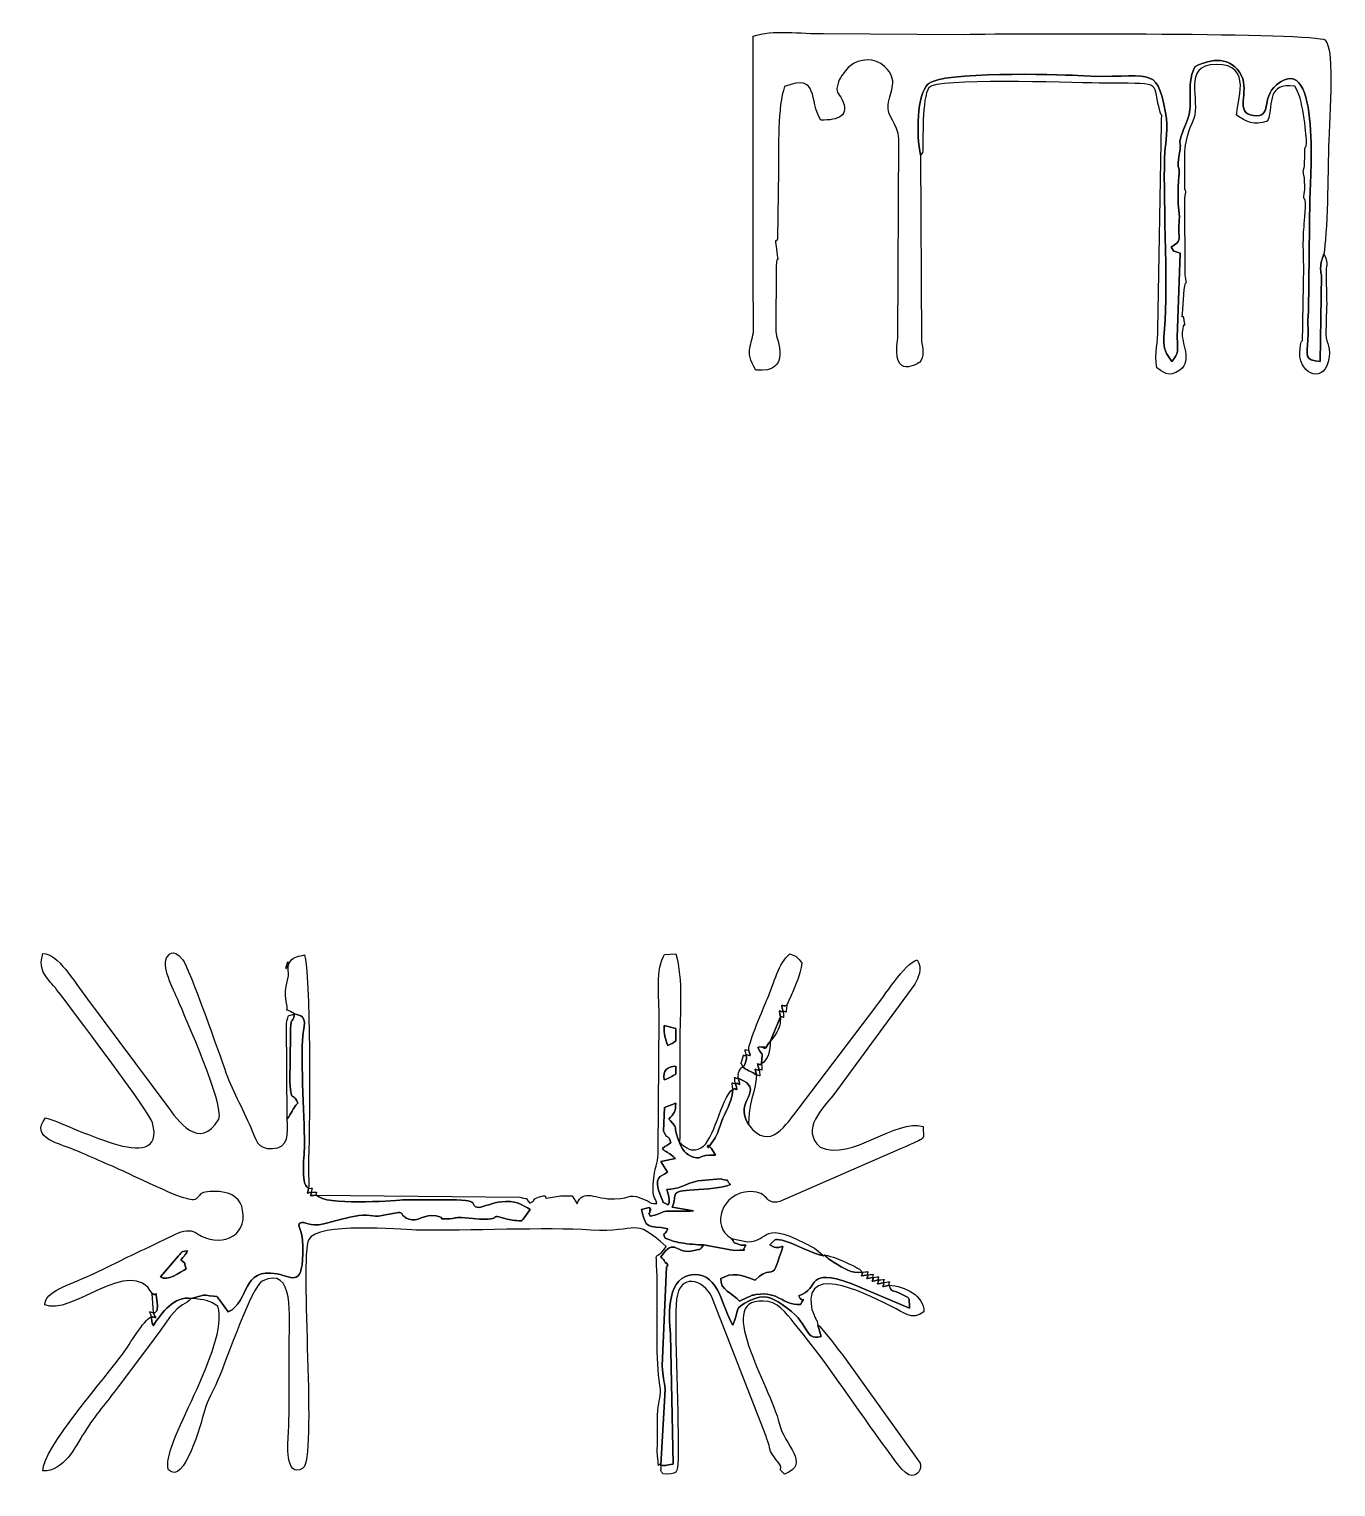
# Model space of a CAD drawing. Header units: centimetres. Extents: x -6.97 to -0.83, y -2.69 to 4.16.
import ezdxf

# ---------------------------------------------------------------- set-up
doc = ezdxf.new("R2010")
doc.units = ezdxf.units.CM
doc.header["$MEASUREMENT"] = 0
doc.layers.add('Camada 1', color=7, linetype='Continuous')

msp = doc.modelspace()

# ---------------------------------------------------------------- linework, layer by layer
at = {"layer": 'Camada 1', "color": 250}
for points, knots in [([(-2.78113, 3.56894), (-2.80138, 3.66564), (-2.79789, 3.85428), (-2.74407, 3.904), (-2.74407, 3.904), (-2.67976, 3.96341), (-2.14658, 3.94939), (-2.04089, 3.94307), (-2.04089, 3.94307), (-1.69688, 3.92249), (-1.67109, 4.00562), (-1.62757, 3.76796), (-1.62757, 3.76796), (-1.61406, 3.69417), (-1.62718, 3.62991), (-1.63052, 3.58501), (-1.63052, 3.58501), (-1.64233, 3.42647), (-1.61491, 2.9524), (-1.63227, 2.75122), (-1.63227, 2.75122), (-1.63711, 2.69506), (-1.64079, 2.6727), (-1.62258, 2.63567), (-1.62258, 2.63567), (-1.62109, 2.63264), (-1.61948, 2.62944), (-1.61784, 2.62649), (-1.61784, 2.62649), (-1.61784, 2.62649), (-1.59877, 2.59862), (-1.59877, 2.59862), (-1.59877, 2.59862), (-1.56309, 2.64105), (-1.57115, 2.64108), (-1.57303, 2.7118), (-1.57303, 2.7118), (-1.57303, 2.7118), (-1.5583, 3.10792), (-1.5583, 3.10792), (-1.5583, 3.10792), (-1.60686, 3.12646), (-1.5804, 3.10479), (-1.601, 3.13642), (-1.601, 3.13642), (-1.55319, 3.16899), (-1.56591, 3.16386), (-1.5654, 3.22318), (-1.5654, 3.22318), (-1.56516, 3.25134), (-1.56362, 3.2541), (-1.56288, 3.27907), (-1.56288, 3.27907), (-1.56288, 3.27907), (-1.56827, 3.33794), (-1.56827, 3.33794), (-1.56827, 3.33794), (-1.56872, 3.34434), (-1.56863, 3.4345), (-1.56721, 3.44804), (-1.56721, 3.44804), (-1.55527, 3.56217), (-1.58112, 3.46099), (-1.56169, 3.58047), (-1.56169, 3.58047), (-1.54725, 3.66919), (-1.58717, 3.5739), (-1.52337, 3.74036), (-1.52337, 3.74036), (-1.49354, 3.8182), (-1.53496, 3.88103), (-1.49042, 3.9847), (-1.49042, 3.9847), (-1.41272, 4.02424), (-1.31761, 4.036), (-1.27059, 3.94233), (-1.27059, 3.94233), (-1.2317, 3.86486), (-1.30621, 3.76616), (-1.21363, 3.75532), (-1.21363, 3.75532), (-1.12154, 3.74453), (-1.1829, 3.83502), (-1.10558, 3.89932), (-1.10558, 3.89932), (-0.89165, 4.07724), (-0.9503, 3.40397), (-0.94842, 3.36847), (-0.94842, 3.36847), (-0.94842, 3.36847), (-0.95547, 2.83558), (-0.95547, 2.83558), (-0.95547, 2.83558), (-0.96283, 2.76175), (-0.95303, 2.77638), (-0.95799, 2.70033), (-0.95799, 2.70033), (-0.9628, 2.62681), (-0.97735, 2.60433), (-0.89962, 2.59782), (-0.89962, 2.59782), (-0.89962, 2.59782), (-0.89472, 3.0049), (-0.89472, 3.0049), (-0.89472, 3.0049), (-0.89573, 3.01822), (-0.8985, 3.00749), (-0.89812, 3.03672), (-0.89812, 3.03672), (-0.89771, 3.06776), (-0.89197, 3.07473), (-0.88345, 3.10469), (-0.88345, 3.10469), (-0.86714, 3.18309), (-0.86211, 3.51345), (-0.86169, 3.5845), (-0.86169, 3.5845), (-0.861, 3.70348), (-0.82658, 4.06685), (-0.87783, 4.1109), (-0.87783, 4.1109), (-0.91663, 4.14425), (-2.32152, 4.14269), (-2.57628, 4.13696), (-2.57628, 4.13696), (-2.57628, 4.13696), (-3.23748, 4.14078), (-3.23748, 4.14078), (-3.23748, 4.14078), (-3.34068, 4.13911), (-3.4777, 4.16151), (-3.5676, 4.12782), (-3.5676, 4.12782), (-3.5676, 4.12782), (-3.56749, 2.93716), (-3.56749, 2.93716), (-3.56749, 2.93716), (-3.56795, 2.8756), (-3.56472, 2.80763), (-3.56632, 2.74849), (-3.56632, 2.74849), (-3.56829, 2.67595), (-3.61532, 2.65183), (-3.55488, 2.55799), (-3.55488, 2.55799), (-3.38175, 2.54045), (-3.46005, 2.70567), (-3.46122, 2.73721), (-3.46122, 2.73721), (-3.46122, 2.73721), (-3.45944, 3.0493), (-3.45944, 3.0493), (-3.45944, 3.0493), (-3.45556, 3.12138), (-3.44521, 3.02707), (-3.45839, 3.12852), (-3.45839, 3.12852), (-3.4673, 3.19709), (-3.46024, 3.14384), (-3.45379, 3.17525), (-3.45379, 3.17525), (-3.45379, 3.17525), (-3.44865, 3.49731), (-3.44865, 3.49731), (-3.44865, 3.49731), (-3.44852, 3.59494), (-3.45403, 3.80324), (-3.42, 3.89161), (-3.42, 3.89161), (-3.2533, 3.95599), (-3.30853, 3.82337), (-3.24996, 3.73377), (-3.24996, 3.73377), (-3.16595, 3.73269), (-3.11114, 3.75337), (-3.1506, 3.83275), (-3.1506, 3.83275), (-3.16497, 3.86165), (-3.18437, 3.8594), (-3.16697, 3.91336), (-3.16697, 3.91336), (-3.15983, 3.9355), (-3.12864, 3.97439), (-3.11435, 3.98647), (-3.11435, 3.98647), (-3.06811, 4.02554), (-2.99413, 4.02862), (-2.94944, 3.98594), (-2.94944, 3.98594), (-2.88066, 3.92024), (-2.92385, 3.8759), (-2.93347, 3.80531), (-2.93347, 3.80531), (-2.94067, 3.75252), (-2.88729, 3.71897), (-2.88254, 3.64531), (-2.88254, 3.64531), (-2.88254, 3.64531), (-2.88709, 2.70847), (-2.88709, 2.70847), (-2.88709, 2.70847), (-2.92079, 2.4987), (-2.78461, 2.59505), (-2.78446, 2.5952), (-2.78446, 2.5952), (-2.76215, 2.61787), (-2.77022, 2.66148), (-2.77627, 2.69697), (-2.77627, 2.69697), (-2.77627, 2.69697), (-2.78113, 3.56894), (-2.78113, 3.56894)], [0, 0, 0, 0, 0.0185185, 0.0185185, 0.0185185, 0.0185185, 0.037037, 0.037037, 0.037037, 0.037037, 0.0555556, 0.0555556, 0.0555556, 0.0555556, 0.0740741, 0.0740741, 0.0740741, 0.0740741, 0.0925926, 0.0925926, 0.0925926, 0.0925926, 0.1111111, 0.1111111, 0.1111111, 0.1111111, 0.1296296, 0.1296296, 0.1296296, 0.1296296, 0.1481481, 0.1481481, 0.1481481, 0.1481481, 0.1666667, 0.1666667, 0.1666667, 0.1666667, 0.1851852, 0.1851852, 0.1851852, 0.1851852, 0.2037037, 0.2037037, 0.2037037, 0.2037037, 0.2222222, 0.2222222, 0.2222222, 0.2222222, 0.2407407, 0.2407407, 0.2407407, 0.2407407, 0.2592593, 0.2592593, 0.2592593, 0.2592593, 0.2777778, 0.2777778, 0.2777778, 0.2777778, 0.2962963, 0.2962963, 0.2962963, 0.2962963, 0.3148148, 0.3148148, 0.3148148, 0.3148148, 0.3333333, 0.3333333, 0.3333333, 0.3333333, 0.3518519, 0.3518519, 0.3518519, 0.3518519, 0.3703704, 0.3703704, 0.3703704, 0.3703704, 0.3888889, 0.3888889, 0.3888889, 0.3888889, 0.4074074, 0.4074074, 0.4074074, 0.4074074, 0.4259259, 0.4259259, 0.4259259, 0.4259259, 0.4444444, 0.4444444, 0.4444444, 0.4444444, 0.462963, 0.462963, 0.462963, 0.462963, 0.4814815, 0.4814815, 0.4814815, 0.4814815, 0.5, 0.5, 0.5, 0.5, 0.5185185, 0.5185185, 0.5185185, 0.5185185, 0.537037, 0.537037, 0.537037, 0.537037, 0.5555556, 0.5555556, 0.5555556, 0.5555556, 0.5740741, 0.5740741, 0.5740741, 0.5740741, 0.5925926, 0.5925926, 0.5925926, 0.5925926, 0.6111111, 0.6111111, 0.6111111, 0.6111111, 0.6296296, 0.6296296, 0.6296296, 0.6296296, 0.6481481, 0.6481481, 0.6481481, 0.6481481, 0.6666667, 0.6666667, 0.6666667, 0.6666667, 0.6851852, 0.6851852, 0.6851852, 0.6851852, 0.7037037, 0.7037037, 0.7037037, 0.7037037, 0.7222222, 0.7222222, 0.7222222, 0.7222222, 0.7407407, 0.7407407, 0.7407407, 0.7407407, 0.7592593, 0.7592593, 0.7592593, 0.7592593, 0.7777778, 0.7777778, 0.7777778, 0.7777778, 0.7962963, 0.7962963, 0.7962963, 0.7962963, 0.8148148, 0.8148148, 0.8148148, 0.8148148, 0.8333333, 0.8333333, 0.8333333, 0.8333333, 0.8518519, 0.8518519, 0.8518519, 0.8518519, 0.8703704, 0.8703704, 0.8703704, 0.8703704, 0.8888889, 0.8888889, 0.8888889, 0.8888889, 0.9074074, 0.9074074, 0.9074074, 0.9074074, 0.9259259, 0.9259259, 0.9259259, 0.9259259, 0.9444444, 0.9444444, 0.9444444, 0.9444444, 0.962963, 0.962963, 0.962963, 0.962963, 1, 1, 1, 1]), ([(-6.39503, -1.78511), (-6.37316, -1.80514), (-6.3806, -1.75298), (-6.37179, -1.82718), (-6.37179, -1.82718), (-6.36511, -1.88342), (-6.38865, -1.87478), (-6.38982, -1.87605), (-6.38982, -1.87605), (-6.37899, -1.90435), (-6.36994, -1.90393), (-6.39872, -1.89316), (-6.39872, -1.89316), (-6.39628, -1.92893), (-6.39922, -1.91194), (-6.39047, -1.9375), (-6.39047, -1.9375), (-6.35009, -1.87324), (-6.2921, -1.79636), (-6.21168, -1.80852), (-6.21168, -1.80852), (-6.21168, -1.80852), (-6.15438, -1.79321), (-6.15438, -1.79321), (-6.15438, -1.79321), (-6.14725, -1.79297), (-6.10595, -1.79847), (-6.0912, -1.79895), (-6.0912, -1.79895), (-6.089, -1.80145), (-6.08611, -1.80233), (-6.08518, -1.80692), (-6.08518, -1.80692), (-6.08426, -1.81144), (-6.08048, -1.81303), (-6.07923, -1.81474), (-6.07923, -1.81474), (-6.07923, -1.81474), (-6.03781, -1.87207), (-6.03781, -1.87207), (-6.03781, -1.87207), (-5.9329, -1.8222), (-5.97879, -1.65969), (-5.8068, -1.69348), (-5.8068, -1.69348), (-5.73194, -1.70819), (-5.68356, -1.76191), (-5.68724, -1.5637), (-5.68724, -1.5637), (-5.6889, -1.47424), (-5.71556, -1.46729), (-5.70068, -1.45442), (-5.70068, -1.45442), (-5.67643, -1.44196), (-5.65752, -1.47566), (-5.58795, -1.45742), (-5.58795, -1.45742), (-5.53853, -1.44447), (-5.49331, -1.43248), (-5.44828, -1.42313), (-5.44828, -1.42313), (-5.3737, -1.40763), (-5.36238, -1.42842), (-5.31392, -1.41868), (-5.31392, -1.41868), (-5.17422, -1.39059), (-5.25417, -1.40993), (-5.18762, -1.43571), (-5.18762, -1.43571), (-5.14677, -1.45152), (-5.11569, -1.41045), (-5.05972, -1.42031), (-5.05972, -1.42031), (-4.99787, -1.4312), (-5.07398, -1.43732), (-4.99533, -1.43374), (-4.99533, -1.43374), (-4.95622, -1.43197), (-4.97773, -1.42383), (-4.92327, -1.4295), (-4.92327, -1.4295), (-4.69935, -1.4528), (-4.84001, -1.40427), (-4.73663, -1.4326), (-4.73663, -1.4326), (-4.70315, -1.44178), (-4.69864, -1.44052), (-4.65617, -1.44391), (-4.65617, -1.44391), (-4.65404, -1.44127), (-4.65114, -1.43361), (-4.65018, -1.43568), (-4.65018, -1.43568), (-4.65018, -1.43568), (-4.61684, -1.38968), (-4.61684, -1.38968), (-4.61684, -1.38968), (-4.6555, -1.37149), (-4.6704, -1.35077), (-4.73097, -1.35259), (-4.73097, -1.35259), (-4.78525, -1.35422), (-4.81186, -1.37033), (-4.85583, -1.38066), (-4.85583, -1.38066), (-4.92241, -1.37502), (-4.81602, -1.33941), (-5.03029, -1.34534), (-5.03029, -1.34534), (-5.03029, -1.34534), (-5.21719, -1.3451), (-5.21719, -1.3451), (-5.21719, -1.3451), (-5.27495, -1.34896), (-5.57633, -1.37379), (-5.62303, -1.32274), (-5.62303, -1.32274), (-5.66581, -1.3257), (-5.6452, -1.33101), (-5.64803, -1.30861), (-5.64803, -1.30861), (-5.67275, -1.31595), (-5.66561, -1.31824), (-5.65951, -1.29214), (-5.65951, -1.29214), (-5.70163, -1.26571), (-5.67721, -1.13441), (-5.67822, -1.07778), (-5.67822, -1.07778), (-5.68036, -0.95742), (-5.69995, -0.62917), (-5.68442, -0.5582), (-5.68442, -0.5582), (-5.66612, -0.47455), (-5.69924, -0.47918), (-5.72516, -0.46977), (-5.72516, -0.46977), (-5.73641, -0.52676), (-5.747, -0.4739), (-5.74414, -0.56955), (-5.74414, -0.56955), (-5.74414, -0.56955), (-5.7473, -0.79186), (-5.7473, -0.79186), (-5.7473, -0.79186), (-5.73829, -0.90521), (-5.73736, -0.82325), (-5.71078, -0.89065), (-5.71078, -0.89065), (-5.73727, -0.91594), (-5.73869, -0.93856), (-5.76079, -0.96371), (-5.76079, -0.96371), (-5.75427, -1.03739), (-5.75377, -1.10011), (-5.8296, -1.10406), (-5.8296, -1.10406), (-5.90174, -1.10782), (-5.90932, -1.05892), (-5.93168, -1.00506), (-5.93168, -1.00506), (-5.96922, -0.91464), (-6.0234, -0.82436), (-6.0544, -0.73068), (-6.0544, -0.73068), (-6.07088, -0.68086), (-6.22254, -0.25192), (-6.25233, -0.21474), (-6.25233, -0.21474), (-6.30074, -0.1543), (-6.32107, -0.19835), (-6.32176, -0.19903), (-6.32176, -0.19903), (-6.36037, -0.23706), (-6.29254, -0.36103), (-6.27542, -0.40218), (-6.27542, -0.40218), (-6.23738, -0.49358), (-6.05706, -0.89214), (-6.08159, -0.9655), (-6.08159, -0.9655), (-6.17306, -1.11864), (-6.27683, -0.97015), (-6.32615, -0.90139), (-6.32615, -0.90139), (-6.32615, -0.90139), (-6.70062, -0.40112), (-6.70062, -0.40112), (-6.70062, -0.40112), (-6.76543, -0.31473), (-6.83654, -0.18827), (-6.90946, -0.18625), (-6.90946, -0.18625), (-6.93822, -0.26967), (-6.88398, -0.30477), (-6.84338, -0.3579), (-6.84338, -0.3579), (-6.77695, -0.44483), (-6.40639, -0.93378), (-6.39374, -0.98223), (-6.39374, -0.98223), (-6.32377, -1.25013), (-6.79025, -0.98266), (-6.89678, -0.95929), (-6.89678, -0.95929), (-6.97438, -1.0558), (-6.82916, -1.07943), (-6.74193, -1.11776), (-6.74193, -1.11776), (-6.65363, -1.15655), (-6.57668, -1.18864), (-6.48342, -1.23279), (-6.48342, -1.23279), (-6.0409, -1.4423), (-6.28195, -1.28883), (-6.07832, -1.30636), (-6.07832, -1.30636), (-6.01296, -1.31199), (-5.97907, -1.34318), (-5.96988, -1.39303), (-5.96988, -1.39303), (-5.94525, -1.52656), (-6.08712, -1.56944), (-6.18165, -1.50458), (-6.18165, -1.50458), (-6.23777, -1.46607), (-6.28297, -1.50914), (-6.43109, -1.57634), (-6.43109, -1.57634), (-6.51846, -1.61598), (-6.5916, -1.65584), (-6.6822, -1.69709), (-6.6822, -1.69709), (-6.79381, -1.74791), (-6.89877, -1.77528), (-6.90135, -1.83844), (-6.90135, -1.83844), (-6.78453, -1.89803), (-6.49452, -1.60066), (-6.39503, -1.78511)], [0, 0, 0, 0, 0.0163934, 0.0163934, 0.0163934, 0.0163934, 0.0327869, 0.0327869, 0.0327869, 0.0327869, 0.0491803, 0.0491803, 0.0491803, 0.0491803, 0.0655738, 0.0655738, 0.0655738, 0.0655738, 0.0819672, 0.0819672, 0.0819672, 0.0819672, 0.0983607, 0.0983607, 0.0983607, 0.0983607, 0.1147541, 0.1147541, 0.1147541, 0.1147541, 0.1311475, 0.1311475, 0.1311475, 0.1311475, 0.147541, 0.147541, 0.147541, 0.147541, 0.1639344, 0.1639344, 0.1639344, 0.1639344, 0.1803279, 0.1803279, 0.1803279, 0.1803279, 0.1967213, 0.1967213, 0.1967213, 0.1967213, 0.2131148, 0.2131148, 0.2131148, 0.2131148, 0.2295082, 0.2295082, 0.2295082, 0.2295082, 0.2459016, 0.2459016, 0.2459016, 0.2459016, 0.2622951, 0.2622951, 0.2622951, 0.2622951, 0.2786885, 0.2786885, 0.2786885, 0.2786885, 0.295082, 0.295082, 0.295082, 0.295082, 0.3114754, 0.3114754, 0.3114754, 0.3114754, 0.3278689, 0.3278689, 0.3278689, 0.3278689, 0.3442623, 0.3442623, 0.3442623, 0.3442623, 0.3606557, 0.3606557, 0.3606557, 0.3606557, 0.3770492, 0.3770492, 0.3770492, 0.3770492, 0.3934426, 0.3934426, 0.3934426, 0.3934426, 0.4098361, 0.4098361, 0.4098361, 0.4098361, 0.4262295, 0.4262295, 0.4262295, 0.4262295, 0.442623, 0.442623, 0.442623, 0.442623, 0.4590164, 0.4590164, 0.4590164, 0.4590164, 0.4754098, 0.4754098, 0.4754098, 0.4754098, 0.4918033, 0.4918033, 0.4918033, 0.4918033, 0.5081967, 0.5081967, 0.5081967, 0.5081967, 0.5245902, 0.5245902, 0.5245902, 0.5245902, 0.5409836, 0.5409836, 0.5409836, 0.5409836, 0.557377, 0.557377, 0.557377, 0.557377, 0.5737705, 0.5737705, 0.5737705, 0.5737705, 0.5901639, 0.5901639, 0.5901639, 0.5901639, 0.6065574, 0.6065574, 0.6065574, 0.6065574, 0.6229508, 0.6229508, 0.6229508, 0.6229508, 0.6393443, 0.6393443, 0.6393443, 0.6393443, 0.6557377, 0.6557377, 0.6557377, 0.6557377, 0.6721311, 0.6721311, 0.6721311, 0.6721311, 0.6885246, 0.6885246, 0.6885246, 0.6885246, 0.704918, 0.704918, 0.704918, 0.704918, 0.7213115, 0.7213115, 0.7213115, 0.7213115, 0.7377049, 0.7377049, 0.7377049, 0.7377049, 0.7540984, 0.7540984, 0.7540984, 0.7540984, 0.7704918, 0.7704918, 0.7704918, 0.7704918, 0.7868852, 0.7868852, 0.7868852, 0.7868852, 0.8032787, 0.8032787, 0.8032787, 0.8032787, 0.8196721, 0.8196721, 0.8196721, 0.8196721, 0.8360656, 0.8360656, 0.8360656, 0.8360656, 0.852459, 0.852459, 0.852459, 0.852459, 0.8688525, 0.8688525, 0.8688525, 0.8688525, 0.8852459, 0.8852459, 0.8852459, 0.8852459, 0.9016393, 0.9016393, 0.9016393, 0.9016393, 0.9180328, 0.9180328, 0.9180328, 0.9180328, 0.9344262, 0.9344262, 0.9344262, 0.9344262, 0.9508197, 0.9508197, 0.9508197, 0.9508197, 0.9672131, 0.9672131, 0.9672131, 0.9672131, 1, 1, 1, 1]), ([(-3.58914, -0.64008), (-3.58196, -0.67081), (-3.5725, -0.66828), (-3.60063, -0.66228), (-3.60063, -0.66228), (-3.60063, -0.66493), (-3.59766, -0.67873), (-3.60198, -0.69224), (-3.60198, -0.69224), (-3.61112, -0.72084), (-3.61115, -0.71202), (-3.61677, -0.71979), (-3.61677, -0.71979), (-3.58303, -0.74529), (-3.57761, -0.73755), (-3.55176, -0.75791), (-3.55176, -0.75791), (-3.56564, -0.70629), (-3.55485, -0.74217), (-3.53941, -0.73244), (-3.53941, -0.73244), (-3.55549, -0.68226), (-3.54328, -0.71698), (-3.52859, -0.70587), (-3.52859, -0.70587), (-3.52712, -0.62198), (-3.51557, -0.68967), (-3.54529, -0.62866), (-3.54529, -0.62866), (-3.52764, -0.61963), (-3.54177, -0.62577), (-3.52726, -0.62641), (-3.52726, -0.62641), (-3.47311, -0.62879), (-3.54503, -0.63462), (-3.50851, -0.63013), (-3.50851, -0.63013), (-3.50851, -0.63013), (-3.49393, -0.60676), (-3.49393, -0.60676), (-3.49393, -0.60676), (-3.49291, -0.6054), (-3.48943, -0.60197), (-3.48746, -0.59934), (-3.48746, -0.59934), (-3.48746, -0.59934), (-3.43911, -0.48345), (-3.43911, -0.48345), (-3.43911, -0.48345), (-3.45018, -0.43147), (-3.44137, -0.46772), (-3.42686, -0.45833), (-3.42686, -0.45833), (-3.44057, -0.40683), (-3.43122, -0.44354), (-3.41022, -0.42911), (-3.41022, -0.42911), (-3.38792, -0.37649), (-3.34094, -0.28657), (-3.33894, -0.22944), (-3.33894, -0.22944), (-3.36175, -0.20538), (-3.35958, -0.19771), (-3.39584, -0.1884), (-3.39584, -0.1884), (-3.44901, -0.23281), (-3.46897, -0.32227), (-3.50065, -0.3982), (-3.50065, -0.3982), (-3.51948, -0.44331), (-3.58939, -0.60256), (-3.58914, -0.64008)], [0, 0, 0, 0, 0.0526316, 0.0526316, 0.0526316, 0.0526316, 0.1052632, 0.1052632, 0.1052632, 0.1052632, 0.1578947, 0.1578947, 0.1578947, 0.1578947, 0.2105263, 0.2105263, 0.2105263, 0.2105263, 0.2631579, 0.2631579, 0.2631579, 0.2631579, 0.3157895, 0.3157895, 0.3157895, 0.3157895, 0.3684211, 0.3684211, 0.3684211, 0.3684211, 0.4210526, 0.4210526, 0.4210526, 0.4210526, 0.4736842, 0.4736842, 0.4736842, 0.4736842, 0.5263158, 0.5263158, 0.5263158, 0.5263158, 0.5789474, 0.5789474, 0.5789474, 0.5789474, 0.6315789, 0.6315789, 0.6315789, 0.6315789, 0.6842105, 0.6842105, 0.6842105, 0.6842105, 0.7368421, 0.7368421, 0.7368421, 0.7368421, 0.7894737, 0.7894737, 0.7894737, 0.7894737, 0.8421053, 0.8421053, 0.8421053, 0.8421053, 0.8947368, 0.8947368, 0.8947368, 0.8947368, 1, 1, 1, 1]), ([(-3.58935, -0.99112), (-3.66596, -0.87833), (-3.49977, -0.82676), (-3.63912, -0.77303), (-3.63912, -0.77303), (-3.62337, -0.82555), (-3.63519, -0.78934), (-3.65201, -0.7984), (-3.65201, -0.7984), (-3.63523, -0.84977), (-3.64806, -0.81463), (-3.66375, -0.82386), (-3.66375, -0.82386), (-3.66535, -0.87442), (-3.68832, -0.91068), (-3.71, -0.96013), (-3.71, -0.96013), (-3.73194, -1.01017), (-3.72771, -1.02613), (-3.75546, -1.06743), (-3.75546, -1.06743), (-3.75546, -1.06743), (-3.78005, -1.10078), (-3.78005, -1.10078), (-3.78005, -1.10078), (-3.77993, -1.10004), (-3.79098, -1.07285), (-3.76553, -1.1022), (-3.76553, -1.1022), (-3.76385, -1.10413), (-3.76113, -1.10826), (-3.75941, -1.11057), (-3.75941, -1.11057), (-3.75941, -1.11057), (-3.7453, -1.13484), (-3.7453, -1.13484), (-3.7453, -1.13484), (-3.83547, -1.13153), (-3.80034, -1.15711), (-3.84844, -1.14428), (-3.84844, -1.14428), (-3.88245, -1.1352), (-3.91014, -1.09935), (-3.91434, -1.07441), (-3.91434, -1.07441), (-3.91434, -1.07441), (-3.92349, -1.0514), (-3.92349, -1.0514), (-3.92349, -1.0514), (-3.92437, -1.04852), (-3.92606, -1.04373), (-3.92706, -1.04028), (-3.92706, -1.04028), (-3.9423, -0.98757), (-3.92193, -1.01416), (-3.95681, -0.97273), (-3.95681, -0.97273), (-3.95826, -0.97102), (-3.96187, -0.96806), (-3.96416, -0.9655), (-3.96416, -0.9655), (-3.94119, -0.93634), (-3.93212, -0.93505), (-3.93242, -0.89059), (-3.93242, -0.89059), (-3.93242, -0.89059), (-3.98584, -0.90986), (-3.98584, -0.90986), (-3.98584, -0.90986), (-3.98584, -0.90986), (-3.98991, -1.02024), (-3.98991, -1.02024), (-3.98991, -1.02024), (-3.98916, -1.02278), (-3.98751, -1.02585), (-3.98639, -1.02837), (-3.98639, -1.02837), (-3.97076, -1.06361), (-3.9691, -1.03367), (-3.9549, -1.07483), (-3.9549, -1.07483), (-3.97014, -1.08722), (-3.97697, -1.08977), (-3.99455, -1.10274), (-3.99455, -1.10274), (-3.97647, -1.12732), (-3.99526, -1.10079), (-3.94469, -1.14125), (-3.94469, -1.14125), (-3.94098, -1.14421), (-3.93637, -1.14729), (-3.93285, -1.151), (-3.93285, -1.151), (-3.93285, -1.151), (-4.00314, -1.16508), (-4.00314, -1.16508), (-4.00314, -1.16508), (-4.00314, -1.16508), (-3.97089, -1.21502), (-3.97089, -1.21502), (-3.97089, -1.21502), (-4.00346, -1.23923), (-4.04308, -1.2298), (-4.00028, -1.33204), (-4.00028, -1.33204), (-3.98413, -1.37062), (-4.0044, -1.34802), (-3.96985, -1.36841), (-3.96985, -1.36841), (-3.96221, -1.35369), (-3.96213, -1.36791), (-3.96333, -1.34217), (-3.96333, -1.34217), (-3.96398, -1.32839), (-3.96737, -1.31968), (-3.9739, -1.29583), (-3.9739, -1.29583), (-3.92062, -1.29688), (-3.89143, -1.27131), (-3.82802, -1.2555), (-3.82802, -1.2555), (-3.82802, -1.2555), (-3.72127, -1.24649), (-3.72127, -1.24649), (-3.72127, -1.24649), (-3.66522, -1.26044), (-3.70542, -1.24015), (-3.6749, -1.27255), (-3.6749, -1.27255), (-3.71451, -1.29072), (-3.78674, -1.29378), (-3.84591, -1.29727), (-3.84591, -1.29727), (-3.97051, -1.3046), (-3.92072, -1.31618), (-3.94958, -1.3793), (-3.94958, -1.3793), (-3.94958, -1.3793), (-3.84877, -1.39625), (-3.84877, -1.39625), (-3.84877, -1.39625), (-3.8915, -1.40076), (-3.9281, -1.39717), (-3.96182, -1.39777), (-3.96182, -1.39777), (-4.00588, -1.39857), (-3.98535, -1.40606), (-4.05242, -1.42175), (-4.05242, -1.42175), (-4.0662, -1.39683), (-4.05272, -1.41669), (-4.05409, -1.40127), (-4.05409, -1.40127), (-4.05652, -1.3739), (-4.03708, -1.40855), (-4.0572, -1.38088), (-4.0572, -1.38088), (-4.0572, -1.38088), (-4.09371, -1.39078), (-4.09371, -1.39078), (-4.09371, -1.39078), (-4.07064, -1.48835), (-4.06415, -1.4627), (-3.9699, -1.48079), (-3.9699, -1.48079), (-3.98834, -1.52766), (-3.99608, -1.48505), (-3.98196, -1.52554), (-3.98196, -1.52554), (-3.94498, -1.53672), (-3.94565, -1.54151), (-3.90619, -1.54747), (-3.90619, -1.54747), (-3.87342, -1.55242), (-3.83138, -1.5568), (-3.80137, -1.55676), (-3.80137, -1.55676), (-3.80137, -1.55676), (-3.65786, -1.58323), (-3.65786, -1.58323), (-3.65786, -1.58323), (-3.57362, -1.57926), (-3.63199, -1.59077), (-3.60182, -1.558), (-3.60182, -1.558), (-3.61595, -1.55774), (-3.61829, -1.56151), (-3.63418, -1.5545), (-3.63418, -1.5545), (-3.67327, -1.53725), (-3.6431, -1.5628), (-3.6703, -1.52627), (-3.6703, -1.52627), (-3.76987, -1.46979), (-3.71676, -1.30841), (-3.58266, -1.30619), (-3.58266, -1.30619), (-3.48736, -1.30461), (-3.51959, -1.37168), (-3.44221, -1.35302), (-3.44221, -1.35302), (-3.44221, -1.35302), (-2.87101, -1.10388), (-2.87101, -1.10388), (-2.87101, -1.10388), (-2.74317, -1.04289), (-2.76868, -1.07161), (-2.76882, -0.99965), (-2.76882, -0.99965), (-2.88992, -0.95827), (-3.10624, -1.16538), (-3.25265, -1.09722), (-3.25265, -1.09722), (-3.3489, -1.0147), (-3.23436, -0.90823), (-3.19397, -0.85544), (-3.19397, -0.85544), (-3.19397, -0.85544), (-2.80716, -0.33013), (-2.80716, -0.33013), (-2.80716, -0.33013), (-2.79108, -0.29894), (-2.76887, -0.26042), (-2.79687, -0.21526), (-2.79687, -0.21526), (-2.85399, -0.23239), (-2.95558, -0.39396), (-2.99521, -0.44273), (-2.99521, -0.44273), (-2.99521, -0.44273), (-3.3562, -0.91789), (-3.3562, -0.91789), (-3.3562, -0.91789), (-3.40918, -0.98334), (-3.48912, -1.12637), (-3.58935, -0.99112)], [0, 0, 0, 0, 0.0166667, 0.0166667, 0.0166667, 0.0166667, 0.0333333, 0.0333333, 0.0333333, 0.0333333, 0.05, 0.05, 0.05, 0.05, 0.0666667, 0.0666667, 0.0666667, 0.0666667, 0.0833333, 0.0833333, 0.0833333, 0.0833333, 0.1, 0.1, 0.1, 0.1, 0.1166667, 0.1166667, 0.1166667, 0.1166667, 0.1333333, 0.1333333, 0.1333333, 0.1333333, 0.15, 0.15, 0.15, 0.15, 0.1666667, 0.1666667, 0.1666667, 0.1666667, 0.1833333, 0.1833333, 0.1833333, 0.1833333, 0.2, 0.2, 0.2, 0.2, 0.2166667, 0.2166667, 0.2166667, 0.2166667, 0.2333333, 0.2333333, 0.2333333, 0.2333333, 0.25, 0.25, 0.25, 0.25, 0.2666667, 0.2666667, 0.2666667, 0.2666667, 0.2833333, 0.2833333, 0.2833333, 0.2833333, 0.3, 0.3, 0.3, 0.3, 0.3166667, 0.3166667, 0.3166667, 0.3166667, 0.3333333, 0.3333333, 0.3333333, 0.3333333, 0.35, 0.35, 0.35, 0.35, 0.3666667, 0.3666667, 0.3666667, 0.3666667, 0.3833333, 0.3833333, 0.3833333, 0.3833333, 0.4, 0.4, 0.4, 0.4, 0.4166667, 0.4166667, 0.4166667, 0.4166667, 0.4333333, 0.4333333, 0.4333333, 0.4333333, 0.45, 0.45, 0.45, 0.45, 0.4666667, 0.4666667, 0.4666667, 0.4666667, 0.4833333, 0.4833333, 0.4833333, 0.4833333, 0.5, 0.5, 0.5, 0.5, 0.5166667, 0.5166667, 0.5166667, 0.5166667, 0.5333333, 0.5333333, 0.5333333, 0.5333333, 0.55, 0.55, 0.55, 0.55, 0.5666667, 0.5666667, 0.5666667, 0.5666667, 0.5833333, 0.5833333, 0.5833333, 0.5833333, 0.6, 0.6, 0.6, 0.6, 0.6166667, 0.6166667, 0.6166667, 0.6166667, 0.6333333, 0.6333333, 0.6333333, 0.6333333, 0.65, 0.65, 0.65, 0.65, 0.6666667, 0.6666667, 0.6666667, 0.6666667, 0.6833333, 0.6833333, 0.6833333, 0.6833333, 0.7, 0.7, 0.7, 0.7, 0.7166667, 0.7166667, 0.7166667, 0.7166667, 0.7333333, 0.7333333, 0.7333333, 0.7333333, 0.75, 0.75, 0.75, 0.75, 0.7666667, 0.7666667, 0.7666667, 0.7666667, 0.7833333, 0.7833333, 0.7833333, 0.7833333, 0.8, 0.8, 0.8, 0.8, 0.8166667, 0.8166667, 0.8166667, 0.8166667, 0.8333333, 0.8333333, 0.8333333, 0.8333333, 0.85, 0.85, 0.85, 0.85, 0.8666667, 0.8666667, 0.8666667, 0.8666667, 0.8833333, 0.8833333, 0.8833333, 0.8833333, 0.9, 0.9, 0.9, 0.9, 0.9166667, 0.9166667, 0.9166667, 0.9166667, 0.9333333, 0.9333333, 0.9333333, 0.9333333, 0.95, 0.95, 0.95, 0.95, 0.9666667, 0.9666667, 0.9666667, 0.9666667, 1, 1, 1, 1]), ([(-3.96985, -0.61967), (-3.93835, -0.60111), (-3.95628, -0.61695), (-3.93235, -0.59629), (-3.93235, -0.59629), (-3.93235, -0.59629), (-3.93235, -0.5389), (-3.93235, -0.5389), (-3.93235, -0.5389), (-3.93235, -0.5389), (-3.9865, -0.525), (-3.9865, -0.525), (-3.9865, -0.525), (-3.99013, -0.56893), (-3.98126, -0.58543), (-3.96985, -0.61967)], [0, 0, 0, 0, 0.2, 0.2, 0.2, 0.2, 0.4, 0.4, 0.4, 0.4, 0.6, 0.6, 0.6, 0.6, 1, 1, 1, 1]), ([(-3.98676, -0.7808), (-3.96155, -0.77361), (-3.95024, -0.76269), (-3.93235, -0.75342), (-3.93235, -0.75342), (-3.93235, -0.75342), (-3.93237, -0.71593), (-3.93237, -0.71593), (-3.93237, -0.71593), (-3.97125, -0.71998), (-3.99437, -0.73325), (-3.98676, -0.7808)], [0, 0, 0, 0, 0.25, 0.25, 0.25, 0.25, 0.5, 0.5, 0.5, 0.5, 1, 1, 1, 1]), ([(-2.92975, -1.74607), (-2.9815, -1.76026), (-2.94527, -1.74933), (-2.95528, -1.73381), (-2.95528, -1.73381), (-3.00654, -1.74769), (-2.97035, -1.73672), (-2.98041, -1.72151), (-2.98041, -1.72151), (-3.03142, -1.73498), (-2.99533, -1.72439), (-3.00585, -1.70979), (-3.00585, -1.70979), (-3.05679, -1.72149), (-3.02012, -1.71218), (-3.03075, -1.69768), (-3.03075, -1.69768), (-3.08197, -1.70838), (-3.04476, -1.70018), (-3.05625, -1.6851), (-3.05625, -1.6851), (-3.10463, -1.69159), (-3.13971, -1.66867), (-3.18967, -1.63813), (-3.18967, -1.63813), (-3.18967, -1.63813), (-3.21578, -1.62022), (-3.21578, -1.62022), (-3.21578, -1.62022), (-3.21873, -1.6179), (-3.22226, -1.61428), (-3.22467, -1.61228), (-3.22467, -1.61228), (-3.22713, -1.61023), (-3.23087, -1.60697), (-3.23356, -1.60391), (-3.23356, -1.60391), (-3.23356, -1.60391), (-3.23548, -1.60854), (-3.23548, -1.60854), (-3.23548, -1.60854), (-3.28129, -1.60166), (-3.39086, -1.54375), (-3.43097, -1.53502), (-3.43097, -1.53502), (-3.47416, -1.52563), (-3.46448, -1.53462), (-3.48979, -1.55648), (-3.48979, -1.55648), (-3.48979, -1.55648), (-3.46965, -1.56775), (-3.46965, -1.56775), (-3.46965, -1.56775), (-3.4237, -1.58073), (-3.41048, -1.51489), (-3.46128, -1.66117), (-3.46128, -1.66117), (-3.47676, -1.70575), (-3.4998, -1.65863), (-3.55806, -1.72227), (-3.55806, -1.72227), (-3.57965, -1.7159), (-3.62793, -1.68991), (-3.68178, -1.69962), (-3.68178, -1.69962), (-3.68178, -1.69962), (-3.72022, -1.71464), (-3.72022, -1.71464), (-3.72022, -1.71464), (-3.72584, -1.76936), (-3.66345, -1.78403), (-3.63287, -1.82213), (-3.63287, -1.82213), (-3.63287, -1.82213), (-3.59649, -1.80495), (-3.59649, -1.80495), (-3.59649, -1.80495), (-3.57219, -1.7946), (-3.58744, -1.79598), (-3.55542, -1.79078), (-3.55542, -1.79078), (-3.4434, -1.77258), (-3.43472, -1.84126), (-3.34593, -1.83729), (-3.34593, -1.83729), (-3.31909, -1.78484), (-3.33739, -1.83952), (-3.35262, -1.79656), (-3.35262, -1.79656), (-3.24882, -1.76127), (-3.32601, -1.65968), (-3.10641, -1.73883), (-3.10641, -1.73883), (-3.10641, -1.73883), (-2.83172, -1.85369), (-2.83172, -1.85369), (-2.83172, -1.85369), (-2.83455, -1.79909), (-2.83102, -1.80746), (-2.86936, -1.78801), (-2.86936, -1.78801), (-2.9209, -1.76187), (-2.91093, -1.78643), (-2.92975, -1.74607)], [0, 0, 0, 0, 0.037037, 0.037037, 0.037037, 0.037037, 0.0740741, 0.0740741, 0.0740741, 0.0740741, 0.1111111, 0.1111111, 0.1111111, 0.1111111, 0.1481481, 0.1481481, 0.1481481, 0.1481481, 0.1851852, 0.1851852, 0.1851852, 0.1851852, 0.2222222, 0.2222222, 0.2222222, 0.2222222, 0.2592593, 0.2592593, 0.2592593, 0.2592593, 0.2962963, 0.2962963, 0.2962963, 0.2962963, 0.3333333, 0.3333333, 0.3333333, 0.3333333, 0.3703704, 0.3703704, 0.3703704, 0.3703704, 0.4074074, 0.4074074, 0.4074074, 0.4074074, 0.4444444, 0.4444444, 0.4444444, 0.4444444, 0.4814815, 0.4814815, 0.4814815, 0.4814815, 0.5185185, 0.5185185, 0.5185185, 0.5185185, 0.5555556, 0.5555556, 0.5555556, 0.5555556, 0.5925926, 0.5925926, 0.5925926, 0.5925926, 0.6296296, 0.6296296, 0.6296296, 0.6296296, 0.6666667, 0.6666667, 0.6666667, 0.6666667, 0.7037037, 0.7037037, 0.7037037, 0.7037037, 0.7407407, 0.7407407, 0.7407407, 0.7407407, 0.7777778, 0.7777778, 0.7777778, 0.7777778, 0.8148148, 0.8148148, 0.8148148, 0.8148148, 0.8518519, 0.8518519, 0.8518519, 0.8518519, 0.8888889, 0.8888889, 0.8888889, 0.8888889, 0.9259259, 0.9259259, 0.9259259, 0.9259259, 1, 1, 1, 1]), ([(-6.35636, -1.70709), (-6.35636, -1.70709), (-6.2715, -1.60872), (-6.2715, -1.60872), (-6.2715, -1.60872), (-6.25113, -1.58632), (-6.26764, -1.59259), (-6.22909, -1.58455), (-6.22909, -1.58455), (-6.24242, -1.60842), (-6.23118, -1.59125), (-6.24551, -1.6093), (-6.24551, -1.6093), (-6.24672, -1.61082), (-6.24978, -1.61424), (-6.25097, -1.61569), (-6.25097, -1.61569), (-6.25097, -1.61569), (-6.26132, -1.62671), (-6.26132, -1.62671), (-6.26132, -1.62671), (-6.22313, -1.66271), (-6.2539, -1.62142), (-6.23526, -1.66998), (-6.23526, -1.66998), (-6.26515, -1.68565), (-6.32401, -1.73087), (-6.35636, -1.70709)], [0, 0, 0, 0, 0.125, 0.125, 0.125, 0.125, 0.25, 0.25, 0.25, 0.25, 0.375, 0.375, 0.375, 0.375, 0.5, 0.5, 0.5, 0.5, 0.625, 0.625, 0.625, 0.625, 0.75, 0.75, 0.75, 0.75, 1, 1, 1, 1])]:
    msp.add_open_spline(points, degree=3, knots=knots, dxfattribs=at)
at = {"layer": 'Camada 1', "color": 251}
for points, knots in [([(-2.78113, 3.56894), (-2.75961, 3.59488), (-2.77334, 3.57119), (-2.7696, 3.60494), (-2.7696, 3.60494), (-2.76767, 3.62242), (-2.77576, 3.84092), (-2.7409, 3.88684), (-2.7409, 3.88684), (-2.70753, 3.93081), (-2.09777, 3.91075), (-1.93971, 3.90808), (-1.93971, 3.90808), (-1.63843, 3.90299), (-1.68853, 3.92389), (-1.65861, 3.79079), (-1.65861, 3.79079), (-1.64341, 3.72319), (-1.64387, 3.79825), (-1.64723, 3.71605), (-1.64723, 3.71605), (-1.64723, 3.71605), (-1.66478, 2.74709), (-1.66478, 2.74709), (-1.66478, 2.74709), (-1.66217, 2.6968), (-1.67976, 2.6375), (-1.66959, 2.56904), (-1.66959, 2.56904), (-1.64206, 2.55269), (-1.61332, 2.51769), (-1.56069, 2.55794), (-1.56069, 2.55794), (-1.49782, 2.60601), (-1.55772, 2.68145), (-1.54854, 2.74481), (-1.54854, 2.74481), (-1.53937, 2.80803), (-1.53356, 2.73334), (-1.54139, 2.7915), (-1.54139, 2.7915), (-1.54821, 2.84216), (-1.55668, 2.77014), (-1.54781, 2.84401), (-1.54781, 2.84401), (-1.54781, 2.84401), (-1.54149, 2.93636), (-1.54149, 2.93636), (-1.54149, 2.93636), (-1.53585, 2.9918), (-1.52496, 2.94156), (-1.53671, 3.00612), (-1.53671, 3.00612), (-1.53671, 3.00612), (-1.5379, 3.36835), (-1.5379, 3.36835), (-1.5379, 3.36835), (-1.52917, 3.42708), (-1.54018, 3.38076), (-1.53928, 3.43503), (-1.53928, 3.43503), (-1.53653, 3.60224), (-1.55023, 3.60836), (-1.49542, 3.74116), (-1.49542, 3.74116), (-1.46129, 3.82386), (-1.55541, 3.9939), (-1.39016, 3.99592), (-1.39016, 3.99592), (-1.21325, 3.99809), (-1.2942, 3.81404), (-1.29394, 3.75639), (-1.29394, 3.75639), (-1.24694, 3.72645), (-1.21546, 3.70492), (-1.14745, 3.72861), (-1.14745, 3.72861), (-1.11787, 3.81942), (-1.15378, 3.90771), (-1.01944, 3.89354), (-1.01944, 3.89354), (-0.98164, 3.83978), (-0.96639, 3.67847), (-0.96482, 3.63296), (-0.96482, 3.63296), (-0.96367, 3.59955), (-0.97344, 3.61959), (-0.97309, 3.57445), (-0.97309, 3.57445), (-0.97218, 3.45777), (-0.98763, 3.53157), (-0.97454, 3.46193), (-0.97454, 3.46193), (-0.97454, 3.46193), (-0.97312, 3.40765), (-0.97312, 3.40765), (-0.97312, 3.40765), (-0.98554, 3.3398), (-0.96661, 3.38666), (-0.96998, 3.32605), (-0.96998, 3.32605), (-0.97797, 3.18243), (-0.983, 3.21374), (-0.97715, 3.04631), (-0.97715, 3.04631), (-0.97715, 3.04631), (-0.98159, 2.78533), (-0.98159, 2.78533), (-0.98159, 2.78533), (-0.98476, 2.62529), (-0.98276, 2.74441), (-0.99519, 2.65977), (-0.99519, 2.65977), (-1.01211, 2.54451), (-0.89039, 2.49018), (-0.86301, 2.59649), (-0.86301, 2.59649), (-0.845, 2.66641), (-0.87218, 2.68056), (-0.87339, 2.72488), (-0.87339, 2.72488), (-0.87339, 2.72488), (-0.86997, 2.8545), (-0.86997, 2.8545), (-0.86997, 2.8545), (-0.86916, 2.88025), (-0.86914, 2.87075), (-0.87085, 2.89409), (-0.87085, 2.89409), (-0.87085, 2.89409), (-0.87182, 3.00474), (-0.87182, 3.00474), (-0.87182, 3.00474), (-0.87424, 3.0648), (-0.86315, 3.03966), (-0.87325, 3.08464), (-0.87325, 3.08464), (-0.87325, 3.08464), (-0.88345, 3.10469), (-0.88345, 3.10469), (-0.88345, 3.10469), (-0.89197, 3.07473), (-0.89771, 3.06776), (-0.89812, 3.03672), (-0.89812, 3.03672), (-0.8985, 3.00749), (-0.89573, 3.01822), (-0.89472, 3.0049), (-0.89472, 3.0049), (-0.89472, 3.0049), (-0.89962, 2.59782), (-0.89962, 2.59782), (-0.89962, 2.59782), (-0.97735, 2.60433), (-0.9628, 2.62681), (-0.95799, 2.70033), (-0.95799, 2.70033), (-0.95303, 2.77638), (-0.96283, 2.76175), (-0.95547, 2.83558), (-0.95547, 2.83558), (-0.95547, 2.83558), (-0.94842, 3.36847), (-0.94842, 3.36847), (-0.94842, 3.36847), (-0.9503, 3.40397), (-0.89165, 4.07724), (-1.10558, 3.89932), (-1.10558, 3.89932), (-1.1829, 3.83502), (-1.12154, 3.74453), (-1.21363, 3.75532), (-1.21363, 3.75532), (-1.30621, 3.76616), (-1.2317, 3.86486), (-1.27059, 3.94233), (-1.27059, 3.94233), (-1.31761, 4.036), (-1.41272, 4.02424), (-1.49042, 3.9847), (-1.49042, 3.9847), (-1.53496, 3.88103), (-1.49354, 3.8182), (-1.52337, 3.74036), (-1.52337, 3.74036), (-1.58717, 3.5739), (-1.54725, 3.66919), (-1.56169, 3.58047), (-1.56169, 3.58047), (-1.58112, 3.46099), (-1.55527, 3.56217), (-1.56721, 3.44804), (-1.56721, 3.44804), (-1.56863, 3.4345), (-1.56872, 3.34434), (-1.56827, 3.33794), (-1.56827, 3.33794), (-1.56827, 3.33794), (-1.56288, 3.27907), (-1.56288, 3.27907), (-1.56288, 3.27907), (-1.56362, 3.2541), (-1.56516, 3.25134), (-1.5654, 3.22318), (-1.5654, 3.22318), (-1.56591, 3.16386), (-1.55319, 3.16899), (-1.601, 3.13642), (-1.601, 3.13642), (-1.5804, 3.10479), (-1.60686, 3.12646), (-1.5583, 3.10792), (-1.5583, 3.10792), (-1.5583, 3.10792), (-1.57303, 2.7118), (-1.57303, 2.7118), (-1.57303, 2.7118), (-1.57115, 2.64108), (-1.56309, 2.64105), (-1.59877, 2.59862), (-1.59877, 2.59862), (-1.59877, 2.59862), (-1.61784, 2.62649), (-1.61784, 2.62649), (-1.61784, 2.62649), (-1.61948, 2.62944), (-1.62109, 2.63264), (-1.62258, 2.63567), (-1.62258, 2.63567), (-1.64079, 2.6727), (-1.63711, 2.69506), (-1.63227, 2.75122), (-1.63227, 2.75122), (-1.61491, 2.9524), (-1.64233, 3.42647), (-1.63052, 3.58501), (-1.63052, 3.58501), (-1.62718, 3.62991), (-1.61406, 3.69417), (-1.62757, 3.76796), (-1.62757, 3.76796), (-1.67109, 4.00562), (-1.69688, 3.92249), (-2.04089, 3.94307), (-2.04089, 3.94307), (-2.14658, 3.94939), (-2.67976, 3.96341), (-2.74407, 3.904), (-2.74407, 3.904), (-2.79789, 3.85428), (-2.80138, 3.66564), (-2.78113, 3.56894)], [0, 0, 0, 0, 0.015625, 0.015625, 0.015625, 0.015625, 0.03125, 0.03125, 0.03125, 0.03125, 0.046875, 0.046875, 0.046875, 0.046875, 0.0625, 0.0625, 0.0625, 0.0625, 0.078125, 0.078125, 0.078125, 0.078125, 0.09375, 0.09375, 0.09375, 0.09375, 0.109375, 0.109375, 0.109375, 0.109375, 0.125, 0.125, 0.125, 0.125, 0.140625, 0.140625, 0.140625, 0.140625, 0.15625, 0.15625, 0.15625, 0.15625, 0.171875, 0.171875, 0.171875, 0.171875, 0.1875, 0.1875, 0.1875, 0.1875, 0.203125, 0.203125, 0.203125, 0.203125, 0.21875, 0.21875, 0.21875, 0.21875, 0.234375, 0.234375, 0.234375, 0.234375, 0.25, 0.25, 0.25, 0.25, 0.265625, 0.265625, 0.265625, 0.265625, 0.28125, 0.28125, 0.28125, 0.28125, 0.296875, 0.296875, 0.296875, 0.296875, 0.3125, 0.3125, 0.3125, 0.3125, 0.328125, 0.328125, 0.328125, 0.328125, 0.34375, 0.34375, 0.34375, 0.34375, 0.359375, 0.359375, 0.359375, 0.359375, 0.375, 0.375, 0.375, 0.375, 0.390625, 0.390625, 0.390625, 0.390625, 0.40625, 0.40625, 0.40625, 0.40625, 0.421875, 0.421875, 0.421875, 0.421875, 0.4375, 0.4375, 0.4375, 0.4375, 0.453125, 0.453125, 0.453125, 0.453125, 0.46875, 0.46875, 0.46875, 0.46875, 0.484375, 0.484375, 0.484375, 0.484375, 0.5, 0.5, 0.5, 0.5, 0.515625, 0.515625, 0.515625, 0.515625, 0.53125, 0.53125, 0.53125, 0.53125, 0.546875, 0.546875, 0.546875, 0.546875, 0.5625, 0.5625, 0.5625, 0.5625, 0.578125, 0.578125, 0.578125, 0.578125, 0.59375, 0.59375, 0.59375, 0.59375, 0.609375, 0.609375, 0.609375, 0.609375, 0.625, 0.625, 0.625, 0.625, 0.640625, 0.640625, 0.640625, 0.640625, 0.65625, 0.65625, 0.65625, 0.65625, 0.671875, 0.671875, 0.671875, 0.671875, 0.6875, 0.6875, 0.6875, 0.6875, 0.703125, 0.703125, 0.703125, 0.703125, 0.71875, 0.71875, 0.71875, 0.71875, 0.734375, 0.734375, 0.734375, 0.734375, 0.75, 0.75, 0.75, 0.75, 0.765625, 0.765625, 0.765625, 0.765625, 0.78125, 0.78125, 0.78125, 0.78125, 0.796875, 0.796875, 0.796875, 0.796875, 0.8125, 0.8125, 0.8125, 0.8125, 0.828125, 0.828125, 0.828125, 0.828125, 0.84375, 0.84375, 0.84375, 0.84375, 0.859375, 0.859375, 0.859375, 0.859375, 0.875, 0.875, 0.875, 0.875, 0.890625, 0.890625, 0.890625, 0.890625, 0.90625, 0.90625, 0.90625, 0.90625, 0.921875, 0.921875, 0.921875, 0.921875, 0.9375, 0.9375, 0.9375, 0.9375, 0.953125, 0.953125, 0.953125, 0.953125, 0.96875, 0.96875, 0.96875, 0.96875, 1, 1, 1, 1]), ([(-3.6703, -1.52627), (-3.6431, -1.5628), (-3.67327, -1.53725), (-3.63418, -1.5545), (-3.63418, -1.5545), (-3.61829, -1.56151), (-3.61595, -1.55774), (-3.60182, -1.558), (-3.60182, -1.558), (-3.63199, -1.59077), (-3.57362, -1.57926), (-3.65786, -1.58323), (-3.65786, -1.58323), (-3.65786, -1.58323), (-3.80137, -1.55676), (-3.80137, -1.55676), (-3.80137, -1.55676), (-3.82461, -1.58549), (-3.80559, -1.57272), (-3.84536, -1.58358), (-3.84536, -1.58358), (-3.93348, -1.60766), (-3.93379, -1.51472), (-4.00281, -1.61327), (-4.00281, -1.61327), (-4.00071, -1.61531), (-3.99191, -1.62213), (-3.98946, -1.62488), (-3.98946, -1.62488), (-3.98667, -1.628), (-3.98012, -1.64848), (-3.97697, -1.64153), (-3.97697, -1.64153), (-3.97578, -1.6389), (-3.97217, -1.64822), (-3.96991, -1.65167), (-3.96991, -1.65167), (-3.97164, -1.65488), (-3.97482, -1.65844), (-3.97614, -1.66066), (-3.97614, -1.66066), (-3.97614, -1.66066), (-3.99537, -2.12622), (-3.99537, -2.12622), (-3.99537, -2.12622), (-3.99471, -2.17702), (-3.98503, -2.19284), (-3.98266, -2.23732), (-3.98266, -2.23732), (-3.98266, -2.23732), (-4.00226, -2.59322), (-4.00226, -2.59322), (-4.00226, -2.59322), (-3.98025, -2.59754), (-3.98191, -2.59416), (-3.94484, -2.5874), (-3.94484, -2.5874), (-3.94484, -2.5874), (-3.95715, -1.97773), (-3.95715, -1.97773), (-3.95715, -1.97773), (-3.9666, -1.87854), (-3.97304, -1.69834), (-3.84504, -1.69604), (-3.84504, -1.69604), (-3.7254, -1.69389), (-3.71432, -1.85421), (-3.66326, -1.93362), (-3.66326, -1.93362), (-3.63064, -1.85854), (-3.66446, -1.8582), (-3.58605, -1.8205), (-3.58605, -1.8205), (-3.51236, -1.78508), (-3.48732, -1.80215), (-3.43136, -1.83741), (-3.43136, -1.83741), (-3.29283, -1.92466), (-3.33673, -2.00792), (-3.24783, -1.98785), (-3.24783, -1.98785), (-3.24783, -1.98785), (-3.26334, -1.93408), (-3.26334, -1.93408), (-3.26334, -1.93408), (-3.26835, -1.90156), (-3.26674, -1.92207), (-3.27732, -1.89622), (-3.27732, -1.89622), (-3.28542, -1.87645), (-3.29134, -1.86493), (-3.29406, -1.84811), (-3.29406, -1.84811), (-3.32979, -1.62724), (-2.99635, -1.80821), (-2.91773, -1.84586), (-2.91773, -1.84586), (-2.85613, -1.87537), (-2.82312, -1.91509), (-2.76524, -1.87212), (-2.76524, -1.87212), (-2.76137, -1.79594), (-2.85527, -1.7497), (-2.92975, -1.74607), (-2.92975, -1.74607), (-2.93101, -1.72546), (-2.91025, -1.72856), (-2.95528, -1.73381), (-2.95528, -1.73381), (-2.95641, -1.71433), (-2.9372, -1.71871), (-2.98041, -1.72151), (-2.98041, -1.72151), (-2.98149, -1.70274), (-2.9628, -1.70679), (-3.00585, -1.70979), (-3.00585, -1.70979), (-3.00681, -1.69028), (-2.98935, -1.69481), (-3.03075, -1.69768), (-3.03075, -1.69768), (-3.03173, -1.67764), (-3.01395, -1.68251), (-3.05625, -1.6851), (-3.05625, -1.6851), (-3.07031, -1.66668), (-3.06149, -1.67498), (-3.08917, -1.65917), (-3.08917, -1.65917), (-3.10128, -1.65226), (-3.12039, -1.64459), (-3.13123, -1.63952), (-3.13123, -1.63952), (-3.16486, -1.62381), (-3.18897, -1.61221), (-3.23356, -1.60391), (-3.23356, -1.60391), (-3.23087, -1.60697), (-3.22713, -1.61023), (-3.22467, -1.61228), (-3.22467, -1.61228), (-3.22226, -1.61428), (-3.21873, -1.6179), (-3.21578, -1.62022), (-3.21578, -1.62022), (-3.21578, -1.62022), (-3.18967, -1.63813), (-3.18967, -1.63813), (-3.18967, -1.63813), (-3.13971, -1.66867), (-3.10463, -1.69159), (-3.05625, -1.6851), (-3.05625, -1.6851), (-3.04476, -1.70018), (-3.08197, -1.70838), (-3.03075, -1.69768), (-3.03075, -1.69768), (-3.02012, -1.71218), (-3.05679, -1.72149), (-3.00585, -1.70979), (-3.00585, -1.70979), (-2.99533, -1.72439), (-3.03142, -1.73498), (-2.98041, -1.72151), (-2.98041, -1.72151), (-2.97035, -1.73672), (-3.00654, -1.74769), (-2.95528, -1.73381), (-2.95528, -1.73381), (-2.94527, -1.74933), (-2.9815, -1.76026), (-2.92975, -1.74607), (-2.92975, -1.74607), (-2.91093, -1.78643), (-2.9209, -1.76187), (-2.86936, -1.78801), (-2.86936, -1.78801), (-2.83102, -1.80746), (-2.83455, -1.79909), (-2.83172, -1.85369), (-2.83172, -1.85369), (-2.83172, -1.85369), (-3.10641, -1.73883), (-3.10641, -1.73883), (-3.10641, -1.73883), (-3.32601, -1.65968), (-3.24882, -1.76127), (-3.35262, -1.79656), (-3.35262, -1.79656), (-3.33739, -1.83952), (-3.31909, -1.78484), (-3.34593, -1.83729), (-3.34593, -1.83729), (-3.43472, -1.84126), (-3.4434, -1.77258), (-3.55542, -1.79078), (-3.55542, -1.79078), (-3.58744, -1.79598), (-3.57219, -1.7946), (-3.59649, -1.80495), (-3.59649, -1.80495), (-3.59649, -1.80495), (-3.63287, -1.82213), (-3.63287, -1.82213), (-3.63287, -1.82213), (-3.66345, -1.78403), (-3.72584, -1.76936), (-3.72022, -1.71464), (-3.72022, -1.71464), (-3.72022, -1.71464), (-3.68178, -1.69962), (-3.68178, -1.69962), (-3.68178, -1.69962), (-3.62793, -1.68991), (-3.57965, -1.7159), (-3.55806, -1.72227), (-3.55806, -1.72227), (-3.4998, -1.65863), (-3.47676, -1.70575), (-3.46128, -1.66117), (-3.46128, -1.66117), (-3.41048, -1.51489), (-3.4237, -1.58073), (-3.46965, -1.56775), (-3.46965, -1.56775), (-3.46965, -1.56775), (-3.48979, -1.55648), (-3.48979, -1.55648), (-3.48979, -1.55648), (-3.46448, -1.53462), (-3.47416, -1.52563), (-3.43097, -1.53502), (-3.43097, -1.53502), (-3.39086, -1.54375), (-3.28129, -1.60166), (-3.23548, -1.60854), (-3.23548, -1.60854), (-3.23548, -1.60854), (-3.27965, -1.57245), (-3.27965, -1.57245), (-3.27965, -1.57245), (-3.54037, -1.42574), (-3.48446, -1.54437), (-3.59483, -1.54249), (-3.59483, -1.54249), (-3.59483, -1.54249), (-3.6703, -1.52627), (-3.6703, -1.52627)], [0, 0, 0, 0, 0.015873, 0.015873, 0.015873, 0.015873, 0.031746, 0.031746, 0.031746, 0.031746, 0.047619, 0.047619, 0.047619, 0.047619, 0.0634921, 0.0634921, 0.0634921, 0.0634921, 0.0793651, 0.0793651, 0.0793651, 0.0793651, 0.0952381, 0.0952381, 0.0952381, 0.0952381, 0.1111111, 0.1111111, 0.1111111, 0.1111111, 0.1269841, 0.1269841, 0.1269841, 0.1269841, 0.1428571, 0.1428571, 0.1428571, 0.1428571, 0.1587302, 0.1587302, 0.1587302, 0.1587302, 0.1746032, 0.1746032, 0.1746032, 0.1746032, 0.1904762, 0.1904762, 0.1904762, 0.1904762, 0.2063492, 0.2063492, 0.2063492, 0.2063492, 0.2222222, 0.2222222, 0.2222222, 0.2222222, 0.2380952, 0.2380952, 0.2380952, 0.2380952, 0.2539683, 0.2539683, 0.2539683, 0.2539683, 0.2698413, 0.2698413, 0.2698413, 0.2698413, 0.2857143, 0.2857143, 0.2857143, 0.2857143, 0.3015873, 0.3015873, 0.3015873, 0.3015873, 0.3174603, 0.3174603, 0.3174603, 0.3174603, 0.3333333, 0.3333333, 0.3333333, 0.3333333, 0.3492063, 0.3492063, 0.3492063, 0.3492063, 0.3650794, 0.3650794, 0.3650794, 0.3650794, 0.3809524, 0.3809524, 0.3809524, 0.3809524, 0.3968254, 0.3968254, 0.3968254, 0.3968254, 0.4126984, 0.4126984, 0.4126984, 0.4126984, 0.4285714, 0.4285714, 0.4285714, 0.4285714, 0.4444444, 0.4444444, 0.4444444, 0.4444444, 0.4603175, 0.4603175, 0.4603175, 0.4603175, 0.4761905, 0.4761905, 0.4761905, 0.4761905, 0.4920635, 0.4920635, 0.4920635, 0.4920635, 0.5079365, 0.5079365, 0.5079365, 0.5079365, 0.5238095, 0.5238095, 0.5238095, 0.5238095, 0.5396825, 0.5396825, 0.5396825, 0.5396825, 0.5555556, 0.5555556, 0.5555556, 0.5555556, 0.5714286, 0.5714286, 0.5714286, 0.5714286, 0.5873016, 0.5873016, 0.5873016, 0.5873016, 0.6031746, 0.6031746, 0.6031746, 0.6031746, 0.6190476, 0.6190476, 0.6190476, 0.6190476, 0.6349206, 0.6349206, 0.6349206, 0.6349206, 0.6507937, 0.6507937, 0.6507937, 0.6507937, 0.6666667, 0.6666667, 0.6666667, 0.6666667, 0.6825397, 0.6825397, 0.6825397, 0.6825397, 0.6984127, 0.6984127, 0.6984127, 0.6984127, 0.7142857, 0.7142857, 0.7142857, 0.7142857, 0.7301587, 0.7301587, 0.7301587, 0.7301587, 0.7460317, 0.7460317, 0.7460317, 0.7460317, 0.7619048, 0.7619048, 0.7619048, 0.7619048, 0.7777778, 0.7777778, 0.7777778, 0.7777778, 0.7936508, 0.7936508, 0.7936508, 0.7936508, 0.8095238, 0.8095238, 0.8095238, 0.8095238, 0.8253968, 0.8253968, 0.8253968, 0.8253968, 0.8412698, 0.8412698, 0.8412698, 0.8412698, 0.8571429, 0.8571429, 0.8571429, 0.8571429, 0.8730159, 0.8730159, 0.8730159, 0.8730159, 0.8888889, 0.8888889, 0.8888889, 0.8888889, 0.9047619, 0.9047619, 0.9047619, 0.9047619, 0.9206349, 0.9206349, 0.9206349, 0.9206349, 0.9365079, 0.9365079, 0.9365079, 0.9365079, 0.952381, 0.952381, 0.952381, 0.952381, 0.968254, 0.968254, 0.968254, 0.968254, 1, 1, 1, 1])]:
    msp.add_open_spline(points, degree=3, knots=knots, dxfattribs=at)
at = {"layer": 'Camada 1', "color": 8}
for points, knots in [([(-5.62303, -1.32274), (-5.63363, -1.30823), (-5.59758, -1.31006), (-5.64803, -1.30861), (-5.64803, -1.30861), (-5.64305, -1.28529), (-5.63713, -1.28895), (-5.65951, -1.29214), (-5.65951, -1.29214), (-5.65688, -1.26948), (-5.66181, -1.19255), (-5.66015, -1.15268), (-5.66015, -1.15268), (-5.65256, -0.97061), (-5.65022, -0.27345), (-5.67947, -0.19276), (-5.67947, -0.19276), (-5.70142, -0.19956), (-5.7335, -0.19563), (-5.75249, -0.23475), (-5.75249, -0.23475), (-5.7876, -0.30703), (-5.74744, -0.17199), (-5.75578, -0.25256), (-5.75578, -0.25256), (-5.75578, -0.25256), (-5.75353, -0.29058), (-5.75353, -0.29058), (-5.75353, -0.29058), (-5.76236, -0.32779), (-5.77695, -0.36534), (-5.76376, -0.41919), (-5.76376, -0.41919), (-5.7498, -0.47618), (-5.78935, -0.43307), (-5.72516, -0.46977), (-5.72516, -0.46977), (-5.7648, -0.48667), (-5.75045, -0.46394), (-5.76402, -0.51373), (-5.76402, -0.51373), (-5.76402, -0.51373), (-5.76079, -0.96371), (-5.76079, -0.96371), (-5.76079, -0.96371), (-5.73869, -0.93856), (-5.73727, -0.91594), (-5.71078, -0.89065), (-5.71078, -0.89065), (-5.73736, -0.82325), (-5.73829, -0.90521), (-5.7473, -0.79186), (-5.7473, -0.79186), (-5.7473, -0.79186), (-5.74414, -0.56955), (-5.74414, -0.56955), (-5.74414, -0.56955), (-5.747, -0.4739), (-5.73641, -0.52676), (-5.72516, -0.46977), (-5.72516, -0.46977), (-5.69924, -0.47918), (-5.66612, -0.47455), (-5.68442, -0.5582), (-5.68442, -0.5582), (-5.69995, -0.62917), (-5.68036, -0.95742), (-5.67822, -1.07778), (-5.67822, -1.07778), (-5.67721, -1.13441), (-5.70163, -1.26571), (-5.65951, -1.29214), (-5.65951, -1.29214), (-5.66561, -1.31824), (-5.67275, -1.31595), (-5.64803, -1.30861), (-5.64803, -1.30861), (-5.6452, -1.33101), (-5.66581, -1.3257), (-5.62303, -1.32274), (-5.62303, -1.32274), (-5.57633, -1.37379), (-5.27495, -1.34896), (-5.21719, -1.3451), (-5.21719, -1.3451), (-5.21719, -1.3451), (-5.03029, -1.34534), (-5.03029, -1.34534), (-5.03029, -1.34534), (-4.81602, -1.33941), (-4.92241, -1.37502), (-4.85583, -1.38066), (-4.85583, -1.38066), (-4.81186, -1.37033), (-4.78525, -1.35422), (-4.73097, -1.35259), (-4.73097, -1.35259), (-4.6704, -1.35077), (-4.6555, -1.37149), (-4.61684, -1.38968), (-4.61684, -1.38968), (-4.61684, -1.38968), (-4.65018, -1.43568), (-4.65018, -1.43568), (-4.65018, -1.43568), (-4.65114, -1.43361), (-4.65404, -1.44127), (-4.65617, -1.44391), (-4.65617, -1.44391), (-4.69864, -1.44052), (-4.70315, -1.44178), (-4.73663, -1.4326), (-4.73663, -1.4326), (-4.84001, -1.40427), (-4.69935, -1.4528), (-4.92327, -1.4295), (-4.92327, -1.4295), (-4.97773, -1.42383), (-4.95622, -1.43197), (-4.99533, -1.43374), (-4.99533, -1.43374), (-5.07398, -1.43732), (-4.99787, -1.4312), (-5.05972, -1.42031), (-5.05972, -1.42031), (-5.11569, -1.41045), (-5.14677, -1.45152), (-5.18762, -1.43571), (-5.18762, -1.43571), (-5.25417, -1.40993), (-5.17422, -1.39059), (-5.31392, -1.41868), (-5.31392, -1.41868), (-5.36238, -1.42842), (-5.3737, -1.40763), (-5.44828, -1.42313), (-5.44828, -1.42313), (-5.49331, -1.43248), (-5.53853, -1.44447), (-5.58795, -1.45742), (-5.58795, -1.45742), (-5.65752, -1.47566), (-5.67643, -1.44196), (-5.70068, -1.45442), (-5.70068, -1.45442), (-5.71556, -1.46729), (-5.6889, -1.47424), (-5.68724, -1.5637), (-5.68724, -1.5637), (-5.68356, -1.76191), (-5.73194, -1.70819), (-5.8068, -1.69348), (-5.8068, -1.69348), (-5.97879, -1.65969), (-5.9329, -1.8222), (-6.03781, -1.87207), (-6.03781, -1.87207), (-6.03781, -1.87207), (-6.07923, -1.81474), (-6.07923, -1.81474), (-6.07923, -1.81474), (-6.08048, -1.81303), (-6.08426, -1.81144), (-6.08518, -1.80692), (-6.08518, -1.80692), (-6.08611, -1.80233), (-6.089, -1.80145), (-6.0912, -1.79895), (-6.0912, -1.79895), (-6.10595, -1.79847), (-6.14725, -1.79297), (-6.15438, -1.79321), (-6.15438, -1.79321), (-6.15438, -1.79321), (-6.21168, -1.80852), (-6.21168, -1.80852), (-6.21168, -1.80852), (-6.2921, -1.79636), (-6.35009, -1.87324), (-6.39047, -1.9375), (-6.39047, -1.9375), (-6.39922, -1.91194), (-6.39628, -1.92893), (-6.39872, -1.89316), (-6.39872, -1.89316), (-6.36994, -1.90393), (-6.37899, -1.90435), (-6.38982, -1.87605), (-6.38982, -1.87605), (-6.38865, -1.87478), (-6.36511, -1.88342), (-6.37179, -1.82718), (-6.37179, -1.82718), (-6.3806, -1.75298), (-6.37316, -1.80514), (-6.39503, -1.78511), (-6.39503, -1.78511), (-6.39503, -1.78511), (-6.38982, -1.87605), (-6.38982, -1.87605), (-6.38982, -1.87605), (-6.4161, -1.86882), (-6.4083, -1.86706), (-6.39872, -1.89316), (-6.39872, -1.89316), (-6.43752, -1.9136), (-6.4998, -2.02164), (-6.53393, -2.06974), (-6.53393, -2.06974), (-6.60617, -2.17157), (-6.91335, -2.51667), (-6.91005, -2.61984), (-6.91005, -2.61984), (-6.81024, -2.62284), (-6.75872, -2.50787), (-6.71471, -2.4385), (-6.71471, -2.4385), (-6.66293, -2.35689), (-6.60768, -2.29389), (-6.5549, -2.22366), (-6.5549, -2.22366), (-6.5549, -2.22366), (-6.38901, -2.00317), (-6.38901, -2.00317), (-6.38901, -2.00317), (-6.35778, -1.96212), (-6.33741, -1.93093), (-6.31021, -1.89421), (-6.31021, -1.89421), (-6.2605, -1.82709), (-6.23816, -1.84181), (-6.21168, -1.80852), (-6.21168, -1.80852), (-6.14468, -1.81599), (-6.13079, -1.8151), (-6.08703, -1.84478), (-6.08703, -1.84478), (-6.02793, -2.03606), (-6.36432, -2.51088), (-6.31818, -2.614), (-6.31818, -2.614), (-6.24557, -2.6948), (-6.16318, -2.38535), (-6.15286, -2.34801), (-6.15286, -2.34801), (-6.13152, -2.27086), (-6.11357, -2.25739), (-6.0861, -2.19223), (-6.0861, -2.19223), (-6.04329, -2.09066), (-5.92573, -1.75081), (-5.87834, -1.727), (-5.87834, -1.727), (-5.7228, -1.64886), (-5.7511, -1.90751), (-5.75116, -2.01346), (-5.75116, -2.01346), (-5.75123, -2.16094), (-5.74798, -2.31836), (-5.7553, -2.46266), (-5.7553, -2.46266), (-5.75584, -2.47319), (-5.77313, -2.65952), (-5.68643, -2.60741), (-5.68643, -2.60741), (-5.61858, -2.56663), (-5.70461, -1.622), (-5.65868, -1.53194), (-5.65868, -1.53194), (-5.61615, -1.44853), (-5.23232, -1.4853), (-5.15563, -1.48675), (-5.15563, -1.48675), (-4.90854, -1.49144), (-4.53897, -1.47319), (-4.33177, -1.48701), (-4.33177, -1.48701), (-4.10183, -1.50235), (-4.1383, -1.41879), (-3.97779, -1.56434), (-3.97779, -1.56434), (-4.04275, -1.66101), (-4.01991, -1.51813), (-4.0191, -1.78889), (-4.0191, -1.78889), (-4.0187, -1.9215), (-4.02665, -2.09233), (-4.00696, -2.21705), (-4.00696, -2.21705), (-3.99749, -2.27699), (-4.01325, -2.28042), (-4.01716, -2.33804), (-4.01716, -2.33804), (-4.02004, -2.38055), (-4.01749, -2.43165), (-4.01803, -2.47525), (-4.01803, -2.47525), (-4.01828, -2.49522), (-4.02014, -2.53239), (-4.018, -2.55059), (-4.018, -2.55059), (-4.00915, -2.62567), (-4.01916, -2.57745), (-4.00226, -2.59322), (-4.00226, -2.59322), (-3.99933, -2.62387), (-4.00683, -2.6142), (-3.99251, -2.63389), (-3.99251, -2.63389), (-3.92572, -2.63788), (-3.9226, -2.63046), (-3.92084, -2.56377), (-3.92084, -2.56377), (-3.91656, -2.40135), (-3.94093, -1.93158), (-3.92805, -1.81241), (-3.92805, -1.81241), (-3.91486, -1.69033), (-3.80379, -1.71261), (-3.76055, -1.80559), (-3.76055, -1.80559), (-3.76055, -1.80559), (-3.50853, -2.45257), (-3.50853, -2.45257), (-3.50853, -2.45257), (-3.47482, -2.54508), (-3.50885, -2.49853), (-3.45078, -2.57907), (-3.45078, -2.57907), (-3.41727, -2.62556), (-3.46455, -2.59501), (-3.4208, -2.63506), (-3.4208, -2.63506), (-3.29407, -2.58599), (-3.42124, -2.50011), (-3.44566, -2.39562), (-3.44566, -2.39562), (-3.48516, -2.22655), (-3.77227, -1.781), (-3.49682, -1.82373), (-3.49682, -1.82373), (-3.43771, -1.8329), (-3.39687, -1.89913), (-3.3614, -1.94199), (-3.3614, -1.94199), (-3.21016, -2.12475), (-3.08015, -2.32878), (-2.93866, -2.51819), (-2.93866, -2.51819), (-2.91535, -2.5494), (-2.85724, -2.64299), (-2.8219, -2.64168), (-2.8219, -2.64168), (-2.79561, -2.64071), (-2.77347, -2.61478), (-2.78181, -2.58316), (-2.78181, -2.58316), (-2.78181, -2.58316), (-3.14643, -2.07614), (-3.14643, -2.07614), (-3.14643, -2.07614), (-3.16843, -2.04793), (-3.18114, -2.03225), (-3.2004, -2.00524), (-3.2004, -2.00524), (-3.2004, -2.00524), (-3.2546, -1.94057), (-3.2546, -1.94057), (-3.2546, -1.94057), (-3.25596, -1.93571), (-3.26025, -1.93598), (-3.26334, -1.93408), (-3.26334, -1.93408), (-3.26334, -1.93408), (-3.24783, -1.98785), (-3.24783, -1.98785), (-3.24783, -1.98785), (-3.33673, -2.00792), (-3.29283, -1.92466), (-3.43136, -1.83741), (-3.43136, -1.83741), (-3.48732, -1.80215), (-3.51236, -1.78508), (-3.58605, -1.8205), (-3.58605, -1.8205), (-3.66446, -1.8582), (-3.63064, -1.85854), (-3.66326, -1.93362), (-3.66326, -1.93362), (-3.71432, -1.85421), (-3.7254, -1.69389), (-3.84504, -1.69604), (-3.84504, -1.69604), (-3.97304, -1.69834), (-3.9666, -1.87854), (-3.95715, -1.97773), (-3.95715, -1.97773), (-3.95715, -1.97773), (-3.94484, -2.5874), (-3.94484, -2.5874), (-3.94484, -2.5874), (-3.98191, -2.59416), (-3.98025, -2.59754), (-4.00226, -2.59322), (-4.00226, -2.59322), (-4.00226, -2.59322), (-3.98266, -2.23732), (-3.98266, -2.23732), (-3.98266, -2.23732), (-3.98503, -2.19284), (-3.99471, -2.17702), (-3.99537, -2.12622), (-3.99537, -2.12622), (-3.99537, -2.12622), (-3.97614, -1.66066), (-3.97614, -1.66066), (-3.97614, -1.66066), (-3.97482, -1.65844), (-3.97164, -1.65488), (-3.96991, -1.65167), (-3.96991, -1.65167), (-3.97217, -1.64822), (-3.97578, -1.6389), (-3.97697, -1.64153), (-3.97697, -1.64153), (-3.98012, -1.64848), (-3.98667, -1.628), (-3.98946, -1.62488), (-3.98946, -1.62488), (-3.99191, -1.62213), (-4.00071, -1.61531), (-4.00281, -1.61327), (-4.00281, -1.61327), (-3.93379, -1.51472), (-3.93348, -1.60766), (-3.84536, -1.58358), (-3.84536, -1.58358), (-3.80559, -1.57272), (-3.82461, -1.58549), (-3.80137, -1.55676), (-3.80137, -1.55676), (-3.83138, -1.5568), (-3.87342, -1.55242), (-3.90619, -1.54747), (-3.90619, -1.54747), (-3.94565, -1.54151), (-3.94498, -1.53672), (-3.98196, -1.52554), (-3.98196, -1.52554), (-3.99608, -1.48505), (-3.98834, -1.52766), (-3.9699, -1.48079), (-3.9699, -1.48079), (-4.06415, -1.4627), (-4.07064, -1.48835), (-4.09371, -1.39078), (-4.09371, -1.39078), (-4.09371, -1.39078), (-4.0572, -1.38088), (-4.0572, -1.38088), (-4.0572, -1.38088), (-4.03708, -1.40855), (-4.05652, -1.3739), (-4.05409, -1.40127), (-4.05409, -1.40127), (-4.05272, -1.41669), (-4.0662, -1.39683), (-4.05242, -1.42175), (-4.05242, -1.42175), (-3.98535, -1.40606), (-4.00588, -1.39857), (-3.96182, -1.39777), (-3.96182, -1.39777), (-3.9281, -1.39717), (-3.8915, -1.40076), (-3.84877, -1.39625), (-3.84877, -1.39625), (-3.84877, -1.39625), (-3.94958, -1.3793), (-3.94958, -1.3793), (-3.94958, -1.3793), (-3.92072, -1.31618), (-3.97051, -1.3046), (-3.84591, -1.29727), (-3.84591, -1.29727), (-3.78674, -1.29378), (-3.71451, -1.29072), (-3.6749, -1.27255), (-3.6749, -1.27255), (-3.70542, -1.24015), (-3.66522, -1.26044), (-3.72127, -1.24649), (-3.72127, -1.24649), (-3.72127, -1.24649), (-3.82802, -1.2555), (-3.82802, -1.2555), (-3.82802, -1.2555), (-3.89143, -1.27131), (-3.92062, -1.29688), (-3.9739, -1.29583), (-3.9739, -1.29583), (-3.96737, -1.31968), (-3.96398, -1.32839), (-3.96333, -1.34217), (-3.96333, -1.34217), (-3.96213, -1.36791), (-3.96221, -1.35369), (-3.96985, -1.36841), (-3.96985, -1.36841), (-4.0044, -1.34802), (-3.98413, -1.37062), (-4.00028, -1.33204), (-4.00028, -1.33204), (-4.04308, -1.2298), (-4.00346, -1.23923), (-3.97089, -1.21502), (-3.97089, -1.21502), (-3.97089, -1.21502), (-4.00314, -1.16508), (-4.00314, -1.16508), (-4.00314, -1.16508), (-4.00314, -1.16508), (-3.93285, -1.151), (-3.93285, -1.151), (-3.93285, -1.151), (-3.93637, -1.14729), (-3.94098, -1.14421), (-3.94469, -1.14125), (-3.94469, -1.14125), (-3.99526, -1.10079), (-3.97647, -1.12732), (-3.99455, -1.10274), (-3.99455, -1.10274), (-3.97697, -1.08977), (-3.97014, -1.08722), (-3.9549, -1.07483), (-3.9549, -1.07483), (-3.9691, -1.03367), (-3.97076, -1.06361), (-3.98639, -1.02837), (-3.98639, -1.02837), (-3.98751, -1.02585), (-3.98916, -1.02278), (-3.98991, -1.02024), (-3.98991, -1.02024), (-3.98991, -1.02024), (-3.98584, -0.90986), (-3.98584, -0.90986), (-3.98584, -0.90986), (-3.98584, -0.90986), (-3.93242, -0.89059), (-3.93242, -0.89059), (-3.93242, -0.89059), (-3.93212, -0.93505), (-3.94119, -0.93634), (-3.96416, -0.9655), (-3.96416, -0.9655), (-3.96187, -0.96806), (-3.95826, -0.97102), (-3.95681, -0.97273), (-3.95681, -0.97273), (-3.92193, -1.01416), (-3.9423, -0.98757), (-3.92706, -1.04028), (-3.92706, -1.04028), (-3.92606, -1.04373), (-3.92437, -1.04852), (-3.92349, -1.0514), (-3.92349, -1.0514), (-3.92349, -1.0514), (-3.91434, -1.07441), (-3.91434, -1.07441), (-3.91434, -1.07441), (-3.91014, -1.09935), (-3.88245, -1.1352), (-3.84844, -1.14428), (-3.84844, -1.14428), (-3.80034, -1.15711), (-3.83547, -1.13153), (-3.7453, -1.13484), (-3.7453, -1.13484), (-3.7453, -1.13484), (-3.75941, -1.11057), (-3.75941, -1.11057), (-3.75941, -1.11057), (-3.76113, -1.10826), (-3.76385, -1.10413), (-3.76553, -1.1022), (-3.76553, -1.1022), (-3.79098, -1.07285), (-3.77993, -1.10004), (-3.78005, -1.10078), (-3.78005, -1.10078), (-3.78005, -1.10078), (-3.75546, -1.06743), (-3.75546, -1.06743), (-3.75546, -1.06743), (-3.72771, -1.02613), (-3.73194, -1.01017), (-3.71, -0.96013), (-3.71, -0.96013), (-3.68832, -0.91068), (-3.66535, -0.87442), (-3.66375, -0.82386), (-3.66375, -0.82386), (-3.64806, -0.81463), (-3.63523, -0.84977), (-3.65201, -0.7984), (-3.65201, -0.7984), (-3.63519, -0.78934), (-3.62337, -0.82555), (-3.63912, -0.77303), (-3.63912, -0.77303), (-3.49977, -0.82676), (-3.66596, -0.87833), (-3.58935, -0.99112), (-3.58935, -0.99112), (-3.59041, -0.89347), (-3.55909, -0.84016), (-3.55176, -0.75791), (-3.55176, -0.75791), (-3.53228, -0.75662), (-3.53621, -0.7771), (-3.53941, -0.73244), (-3.53941, -0.73244), (-3.52263, -0.73128), (-3.52626, -0.75088), (-3.52859, -0.70587), (-3.52859, -0.70587), (-3.49964, -0.68644), (-3.48595, -0.64129), (-3.48746, -0.59934), (-3.48746, -0.59934), (-3.48746, -0.59934), (-3.46587, -0.57172), (-3.46587, -0.57172), (-3.46587, -0.57172), (-3.43947, -0.52814), (-3.44061, -0.51469), (-3.43911, -0.48345), (-3.43911, -0.48345), (-3.42008, -0.48215), (-3.42423, -0.50229), (-3.42686, -0.45833), (-3.42686, -0.45833), (-3.40821, -0.45707), (-3.41546, -0.48024), (-3.41022, -0.42911), (-3.41022, -0.42911), (-3.43122, -0.44354), (-3.44057, -0.40683), (-3.42686, -0.45833), (-3.42686, -0.45833), (-3.44137, -0.46772), (-3.45018, -0.43147), (-3.43911, -0.48345), (-3.43911, -0.48345), (-3.43911, -0.48345), (-3.48746, -0.59934), (-3.48746, -0.59934), (-3.48746, -0.59934), (-3.48943, -0.60197), (-3.49291, -0.6054), (-3.49393, -0.60676), (-3.49393, -0.60676), (-3.49393, -0.60676), (-3.50851, -0.63013), (-3.50851, -0.63013), (-3.50851, -0.63013), (-3.54503, -0.63462), (-3.47311, -0.62879), (-3.52726, -0.62641), (-3.52726, -0.62641), (-3.54177, -0.62577), (-3.52764, -0.61963), (-3.54529, -0.62866), (-3.54529, -0.62866), (-3.51557, -0.68967), (-3.52712, -0.62198), (-3.52859, -0.70587), (-3.52859, -0.70587), (-3.54328, -0.71698), (-3.55549, -0.68226), (-3.53941, -0.73244), (-3.53941, -0.73244), (-3.55485, -0.74217), (-3.56564, -0.70629), (-3.55176, -0.75791), (-3.55176, -0.75791), (-3.57761, -0.73755), (-3.58303, -0.74529), (-3.61677, -0.71979), (-3.61677, -0.71979), (-3.61115, -0.71202), (-3.61112, -0.72084), (-3.60198, -0.69224), (-3.60198, -0.69224), (-3.59766, -0.67873), (-3.60063, -0.66493), (-3.60063, -0.66228), (-3.60063, -0.66228), (-3.5725, -0.66828), (-3.58196, -0.67081), (-3.58914, -0.64008), (-3.58914, -0.64008), (-3.61409, -0.64008), (-3.60682, -0.63521), (-3.60063, -0.66228), (-3.60063, -0.66228), (-3.62439, -0.67459), (-3.60538, -0.64695), (-3.61756, -0.68131), (-3.61756, -0.68131), (-3.63109, -0.71951), (-3.62454, -0.68854), (-3.61677, -0.71979), (-3.61677, -0.71979), (-3.63097, -0.73235), (-3.61993, -0.71162), (-3.63318, -0.73989), (-3.63318, -0.73989), (-3.64497, -0.76503), (-3.63415, -0.7399), (-3.63912, -0.77303), (-3.63912, -0.77303), (-3.65961, -0.77451), (-3.65679, -0.75214), (-3.65201, -0.7984), (-3.65201, -0.7984), (-3.67023, -0.79975), (-3.66769, -0.77768), (-3.66375, -0.82386), (-3.66375, -0.82386), (-3.72219, -0.86934), (-3.74886, -1.068), (-3.81385, -1.09992), (-3.81385, -1.09992), (-3.853, -1.11915), (-3.86818, -1.10967), (-3.90189, -1.08613), (-3.90189, -1.08613), (-3.9034, -1.08507), (-3.90727, -1.08399), (-3.9083, -1.08031), (-3.9083, -1.08031), (-3.90931, -1.07672), (-3.912, -1.07597), (-3.91434, -1.07441), (-3.91434, -1.07441), (-3.91082, -0.92048), (-3.91433, -0.75949), (-3.91367, -0.60371), (-3.91367, -0.60371), (-3.9131, -0.46781), (-3.89657, -0.3095), (-3.93246, -0.18758), (-3.93246, -0.18758), (-3.93246, -0.18758), (-3.98463, -0.19014), (-3.98463, -0.19014), (-3.98463, -0.19014), (-4.02837, -0.25692), (-4.00902, -0.38846), (-4.01057, -0.49143), (-4.01057, -0.49143), (-4.01057, -0.49143), (-4.01452, -1.11199), (-4.01452, -1.11199), (-4.01452, -1.11199), (-4.01231, -1.16629), (-4.02779, -1.17648), (-4.03534, -1.24104), (-4.03534, -1.24104), (-4.04727, -1.34306), (-4.02854, -1.32597), (-4.02078, -1.36279), (-4.02078, -1.36279), (-4.0706, -1.35867), (-4.04472, -1.35907), (-4.06822, -1.34832), (-4.06822, -1.34832), (-4.15692, -1.30777), (-4.13232, -1.33765), (-4.21989, -1.34083), (-4.21989, -1.34083), (-4.31097, -1.34414), (-4.36783, -1.28768), (-4.39657, -1.36359), (-4.39657, -1.36359), (-4.39657, -1.36359), (-4.41908, -1.32676), (-4.41908, -1.32676), (-4.41908, -1.32676), (-4.44544, -1.3259), (-4.4674, -1.32459), (-4.49397, -1.32853), (-4.49397, -1.32853), (-4.49397, -1.32853), (-4.54153, -1.33699), (-4.54153, -1.33699), (-4.54153, -1.33699), (-4.55082, -1.33635), (-4.52816, -1.31344), (-4.5863, -1.33572), (-4.5863, -1.33572), (-4.61257, -1.34579), (-4.58412, -1.34288), (-4.61873, -1.36046), (-4.61873, -1.36046), (-4.64734, -1.32815), (-4.6116, -1.34711), (-4.66534, -1.33281), (-4.66534, -1.33281), (-4.66534, -1.33281), (-5.62303, -1.32274), (-5.62303, -1.32274)], [0, 0, 0, 0, 0.004878, 0.004878, 0.004878, 0.004878, 0.0097561, 0.0097561, 0.0097561, 0.0097561, 0.0146341, 0.0146341, 0.0146341, 0.0146341, 0.0195122, 0.0195122, 0.0195122, 0.0195122, 0.0243902, 0.0243902, 0.0243902, 0.0243902, 0.0292683, 0.0292683, 0.0292683, 0.0292683, 0.0341463, 0.0341463, 0.0341463, 0.0341463, 0.0390244, 0.0390244, 0.0390244, 0.0390244, 0.0439024, 0.0439024, 0.0439024, 0.0439024, 0.0487805, 0.0487805, 0.0487805, 0.0487805, 0.0536585, 0.0536585, 0.0536585, 0.0536585, 0.0585366, 0.0585366, 0.0585366, 0.0585366, 0.0634146, 0.0634146, 0.0634146, 0.0634146, 0.0682927, 0.0682927, 0.0682927, 0.0682927, 0.0731707, 0.0731707, 0.0731707, 0.0731707, 0.0780488, 0.0780488, 0.0780488, 0.0780488, 0.0829268, 0.0829268, 0.0829268, 0.0829268, 0.0878049, 0.0878049, 0.0878049, 0.0878049, 0.0926829, 0.0926829, 0.0926829, 0.0926829, 0.097561, 0.097561, 0.097561, 0.097561, 0.102439, 0.102439, 0.102439, 0.102439, 0.1073171, 0.1073171, 0.1073171, 0.1073171, 0.1121951, 0.1121951, 0.1121951, 0.1121951, 0.1170732, 0.1170732, 0.1170732, 0.1170732, 0.1219512, 0.1219512, 0.1219512, 0.1219512, 0.1268293, 0.1268293, 0.1268293, 0.1268293, 0.1317073, 0.1317073, 0.1317073, 0.1317073, 0.1365854, 0.1365854, 0.1365854, 0.1365854, 0.1414634, 0.1414634, 0.1414634, 0.1414634, 0.1463415, 0.1463415, 0.1463415, 0.1463415, 0.1512195, 0.1512195, 0.1512195, 0.1512195, 0.1560976, 0.1560976, 0.1560976, 0.1560976, 0.1609756, 0.1609756, 0.1609756, 0.1609756, 0.1658537, 0.1658537, 0.1658537, 0.1658537, 0.1707317, 0.1707317, 0.1707317, 0.1707317, 0.1756098, 0.1756098, 0.1756098, 0.1756098, 0.1804878, 0.1804878, 0.1804878, 0.1804878, 0.1853659, 0.1853659, 0.1853659, 0.1853659, 0.1902439, 0.1902439, 0.1902439, 0.1902439, 0.195122, 0.195122, 0.195122, 0.195122, 0.2, 0.2, 0.2, 0.2, 0.204878, 0.204878, 0.204878, 0.204878, 0.2097561, 0.2097561, 0.2097561, 0.2097561, 0.2146341, 0.2146341, 0.2146341, 0.2146341, 0.2195122, 0.2195122, 0.2195122, 0.2195122, 0.2243902, 0.2243902, 0.2243902, 0.2243902, 0.2292683, 0.2292683, 0.2292683, 0.2292683, 0.2341463, 0.2341463, 0.2341463, 0.2341463, 0.2390244, 0.2390244, 0.2390244, 0.2390244, 0.2439024, 0.2439024, 0.2439024, 0.2439024, 0.2487805, 0.2487805, 0.2487805, 0.2487805, 0.2536585, 0.2536585, 0.2536585, 0.2536585, 0.2585366, 0.2585366, 0.2585366, 0.2585366, 0.2634146, 0.2634146, 0.2634146, 0.2634146, 0.2682927, 0.2682927, 0.2682927, 0.2682927, 0.2731707, 0.2731707, 0.2731707, 0.2731707, 0.2780488, 0.2780488, 0.2780488, 0.2780488, 0.2829268, 0.2829268, 0.2829268, 0.2829268, 0.2878049, 0.2878049, 0.2878049, 0.2878049, 0.2926829, 0.2926829, 0.2926829, 0.2926829, 0.297561, 0.297561, 0.297561, 0.297561, 0.302439, 0.302439, 0.302439, 0.302439, 0.3073171, 0.3073171, 0.3073171, 0.3073171, 0.3121951, 0.3121951, 0.3121951, 0.3121951, 0.3170732, 0.3170732, 0.3170732, 0.3170732, 0.3219512, 0.3219512, 0.3219512, 0.3219512, 0.3268293, 0.3268293, 0.3268293, 0.3268293, 0.3317073, 0.3317073, 0.3317073, 0.3317073, 0.3365854, 0.3365854, 0.3365854, 0.3365854, 0.3414634, 0.3414634, 0.3414634, 0.3414634, 0.3463415, 0.3463415, 0.3463415, 0.3463415, 0.3512195, 0.3512195, 0.3512195, 0.3512195, 0.3560976, 0.3560976, 0.3560976, 0.3560976, 0.3609756, 0.3609756, 0.3609756, 0.3609756, 0.3658537, 0.3658537, 0.3658537, 0.3658537, 0.3707317, 0.3707317, 0.3707317, 0.3707317, 0.3756098, 0.3756098, 0.3756098, 0.3756098, 0.3804878, 0.3804878, 0.3804878, 0.3804878, 0.3853659, 0.3853659, 0.3853659, 0.3853659, 0.3902439, 0.3902439, 0.3902439, 0.3902439, 0.395122, 0.395122, 0.395122, 0.395122, 0.4, 0.4, 0.4, 0.4, 0.404878, 0.404878, 0.404878, 0.404878, 0.4097561, 0.4097561, 0.4097561, 0.4097561, 0.4146341, 0.4146341, 0.4146341, 0.4146341, 0.4195122, 0.4195122, 0.4195122, 0.4195122, 0.4243902, 0.4243902, 0.4243902, 0.4243902, 0.4292683, 0.4292683, 0.4292683, 0.4292683, 0.4341463, 0.4341463, 0.4341463, 0.4341463, 0.4390244, 0.4390244, 0.4390244, 0.4390244, 0.4439024, 0.4439024, 0.4439024, 0.4439024, 0.4487805, 0.4487805, 0.4487805, 0.4487805, 0.4536585, 0.4536585, 0.4536585, 0.4536585, 0.4585366, 0.4585366, 0.4585366, 0.4585366, 0.4634146, 0.4634146, 0.4634146, 0.4634146, 0.4682927, 0.4682927, 0.4682927, 0.4682927, 0.4731707, 0.4731707, 0.4731707, 0.4731707, 0.4780488, 0.4780488, 0.4780488, 0.4780488, 0.4829268, 0.4829268, 0.4829268, 0.4829268, 0.4878049, 0.4878049, 0.4878049, 0.4878049, 0.4926829, 0.4926829, 0.4926829, 0.4926829, 0.497561, 0.497561, 0.497561, 0.497561, 0.502439, 0.502439, 0.502439, 0.502439, 0.5073171, 0.5073171, 0.5073171, 0.5073171, 0.5121951, 0.5121951, 0.5121951, 0.5121951, 0.5170732, 0.5170732, 0.5170732, 0.5170732, 0.5219512, 0.5219512, 0.5219512, 0.5219512, 0.5268293, 0.5268293, 0.5268293, 0.5268293, 0.5317073, 0.5317073, 0.5317073, 0.5317073, 0.5365854, 0.5365854, 0.5365854, 0.5365854, 0.5414634, 0.5414634, 0.5414634, 0.5414634, 0.5463415, 0.5463415, 0.5463415, 0.5463415, 0.5512195, 0.5512195, 0.5512195, 0.5512195, 0.5560976, 0.5560976, 0.5560976, 0.5560976, 0.5609756, 0.5609756, 0.5609756, 0.5609756, 0.5658537, 0.5658537, 0.5658537, 0.5658537, 0.5707317, 0.5707317, 0.5707317, 0.5707317, 0.5756098, 0.5756098, 0.5756098, 0.5756098, 0.5804878, 0.5804878, 0.5804878, 0.5804878, 0.5853659, 0.5853659, 0.5853659, 0.5853659, 0.5902439, 0.5902439, 0.5902439, 0.5902439, 0.595122, 0.595122, 0.595122, 0.595122, 0.6, 0.6, 0.6, 0.6, 0.604878, 0.604878, 0.604878, 0.604878, 0.6097561, 0.6097561, 0.6097561, 0.6097561, 0.6146341, 0.6146341, 0.6146341, 0.6146341, 0.6195122, 0.6195122, 0.6195122, 0.6195122, 0.6243902, 0.6243902, 0.6243902, 0.6243902, 0.6292683, 0.6292683, 0.6292683, 0.6292683, 0.6341463, 0.6341463, 0.6341463, 0.6341463, 0.6390244, 0.6390244, 0.6390244, 0.6390244, 0.6439024, 0.6439024, 0.6439024, 0.6439024, 0.6487805, 0.6487805, 0.6487805, 0.6487805, 0.6536585, 0.6536585, 0.6536585, 0.6536585, 0.6585366, 0.6585366, 0.6585366, 0.6585366, 0.6634146, 0.6634146, 0.6634146, 0.6634146, 0.6682927, 0.6682927, 0.6682927, 0.6682927, 0.6731707, 0.6731707, 0.6731707, 0.6731707, 0.6780488, 0.6780488, 0.6780488, 0.6780488, 0.6829268, 0.6829268, 0.6829268, 0.6829268, 0.6878049, 0.6878049, 0.6878049, 0.6878049, 0.6926829, 0.6926829, 0.6926829, 0.6926829, 0.697561, 0.697561, 0.697561, 0.697561, 0.702439, 0.702439, 0.702439, 0.702439, 0.7073171, 0.7073171, 0.7073171, 0.7073171, 0.7121951, 0.7121951, 0.7121951, 0.7121951, 0.7170732, 0.7170732, 0.7170732, 0.7170732, 0.7219512, 0.7219512, 0.7219512, 0.7219512, 0.7268293, 0.7268293, 0.7268293, 0.7268293, 0.7317073, 0.7317073, 0.7317073, 0.7317073, 0.7365854, 0.7365854, 0.7365854, 0.7365854, 0.7414634, 0.7414634, 0.7414634, 0.7414634, 0.7463415, 0.7463415, 0.7463415, 0.7463415, 0.7512195, 0.7512195, 0.7512195, 0.7512195, 0.7560976, 0.7560976, 0.7560976, 0.7560976, 0.7609756, 0.7609756, 0.7609756, 0.7609756, 0.7658537, 0.7658537, 0.7658537, 0.7658537, 0.7707317, 0.7707317, 0.7707317, 0.7707317, 0.7756098, 0.7756098, 0.7756098, 0.7756098, 0.7804878, 0.7804878, 0.7804878, 0.7804878, 0.7853659, 0.7853659, 0.7853659, 0.7853659, 0.7902439, 0.7902439, 0.7902439, 0.7902439, 0.795122, 0.795122, 0.795122, 0.795122, 0.8, 0.8, 0.8, 0.8, 0.804878, 0.804878, 0.804878, 0.804878, 0.8097561, 0.8097561, 0.8097561, 0.8097561, 0.8146341, 0.8146341, 0.8146341, 0.8146341, 0.8195122, 0.8195122, 0.8195122, 0.8195122, 0.8243902, 0.8243902, 0.8243902, 0.8243902, 0.8292683, 0.8292683, 0.8292683, 0.8292683, 0.8341463, 0.8341463, 0.8341463, 0.8341463, 0.8390244, 0.8390244, 0.8390244, 0.8390244, 0.8439024, 0.8439024, 0.8439024, 0.8439024, 0.8487805, 0.8487805, 0.8487805, 0.8487805, 0.8536585, 0.8536585, 0.8536585, 0.8536585, 0.8585366, 0.8585366, 0.8585366, 0.8585366, 0.8634146, 0.8634146, 0.8634146, 0.8634146, 0.8682927, 0.8682927, 0.8682927, 0.8682927, 0.8731707, 0.8731707, 0.8731707, 0.8731707, 0.8780488, 0.8780488, 0.8780488, 0.8780488, 0.8829268, 0.8829268, 0.8829268, 0.8829268, 0.8878049, 0.8878049, 0.8878049, 0.8878049, 0.8926829, 0.8926829, 0.8926829, 0.8926829, 0.897561, 0.897561, 0.897561, 0.897561, 0.902439, 0.902439, 0.902439, 0.902439, 0.9073171, 0.9073171, 0.9073171, 0.9073171, 0.9121951, 0.9121951, 0.9121951, 0.9121951, 0.9170732, 0.9170732, 0.9170732, 0.9170732, 0.9219512, 0.9219512, 0.9219512, 0.9219512, 0.9268293, 0.9268293, 0.9268293, 0.9268293, 0.9317073, 0.9317073, 0.9317073, 0.9317073, 0.9365854, 0.9365854, 0.9365854, 0.9365854, 0.9414634, 0.9414634, 0.9414634, 0.9414634, 0.9463415, 0.9463415, 0.9463415, 0.9463415, 0.9512195, 0.9512195, 0.9512195, 0.9512195, 0.9560976, 0.9560976, 0.9560976, 0.9560976, 0.9609756, 0.9609756, 0.9609756, 0.9609756, 0.9658537, 0.9658537, 0.9658537, 0.9658537, 0.9707317, 0.9707317, 0.9707317, 0.9707317, 0.9756098, 0.9756098, 0.9756098, 0.9756098, 0.9804878, 0.9804878, 0.9804878, 0.9804878, 0.9853659, 0.9853659, 0.9853659, 0.9853659, 0.9902439, 0.9902439, 0.9902439, 0.9902439, 1, 1, 1, 1]), ([(-3.93235, -0.5389), (-3.93235, -0.5389), (-3.93235, -0.59629), (-3.93235, -0.59629), (-3.93235, -0.59629), (-3.95628, -0.61695), (-3.93835, -0.60111), (-3.96985, -0.61967), (-3.96985, -0.61967), (-3.98126, -0.58543), (-3.99013, -0.56893), (-3.9865, -0.525), (-3.9865, -0.525), (-3.9865, -0.525), (-3.93235, -0.5389), (-3.93235, -0.5389)], [0, 0, 0, 0, 0.2, 0.2, 0.2, 0.2, 0.4, 0.4, 0.4, 0.4, 0.6, 0.6, 0.6, 0.6, 1, 1, 1, 1]), ([(-3.98676, -0.7808), (-3.99437, -0.73325), (-3.97125, -0.71998), (-3.93237, -0.71593), (-3.93237, -0.71593), (-3.93237, -0.71593), (-3.93235, -0.75342), (-3.93235, -0.75342), (-3.93235, -0.75342), (-3.95024, -0.76269), (-3.96155, -0.77361), (-3.98676, -0.7808)], [0, 0, 0, 0, 0.25, 0.25, 0.25, 0.25, 0.5, 0.5, 0.5, 0.5, 1, 1, 1, 1]), ([(-6.35636, -1.70709), (-6.32401, -1.73087), (-6.26515, -1.68565), (-6.23526, -1.66998), (-6.23526, -1.66998), (-6.2539, -1.62142), (-6.22313, -1.66271), (-6.26132, -1.62671), (-6.26132, -1.62671), (-6.26132, -1.62671), (-6.25097, -1.61569), (-6.25097, -1.61569), (-6.25097, -1.61569), (-6.24978, -1.61424), (-6.24672, -1.61082), (-6.24551, -1.6093), (-6.24551, -1.6093), (-6.23118, -1.59125), (-6.24242, -1.60842), (-6.22909, -1.58455), (-6.22909, -1.58455), (-6.26764, -1.59259), (-6.25113, -1.58632), (-6.2715, -1.60872), (-6.2715, -1.60872), (-6.2715, -1.60872), (-6.35636, -1.70709), (-6.35636, -1.70709)], [0, 0, 0, 0, 0.125, 0.125, 0.125, 0.125, 0.25, 0.25, 0.25, 0.25, 0.375, 0.375, 0.375, 0.375, 0.5, 0.5, 0.5, 0.5, 0.625, 0.625, 0.625, 0.625, 0.75, 0.75, 0.75, 0.75, 1, 1, 1, 1])]:
    msp.add_open_spline(points, degree=3, knots=knots, dxfattribs=at)

doc.saveas('drawing.dxf')
